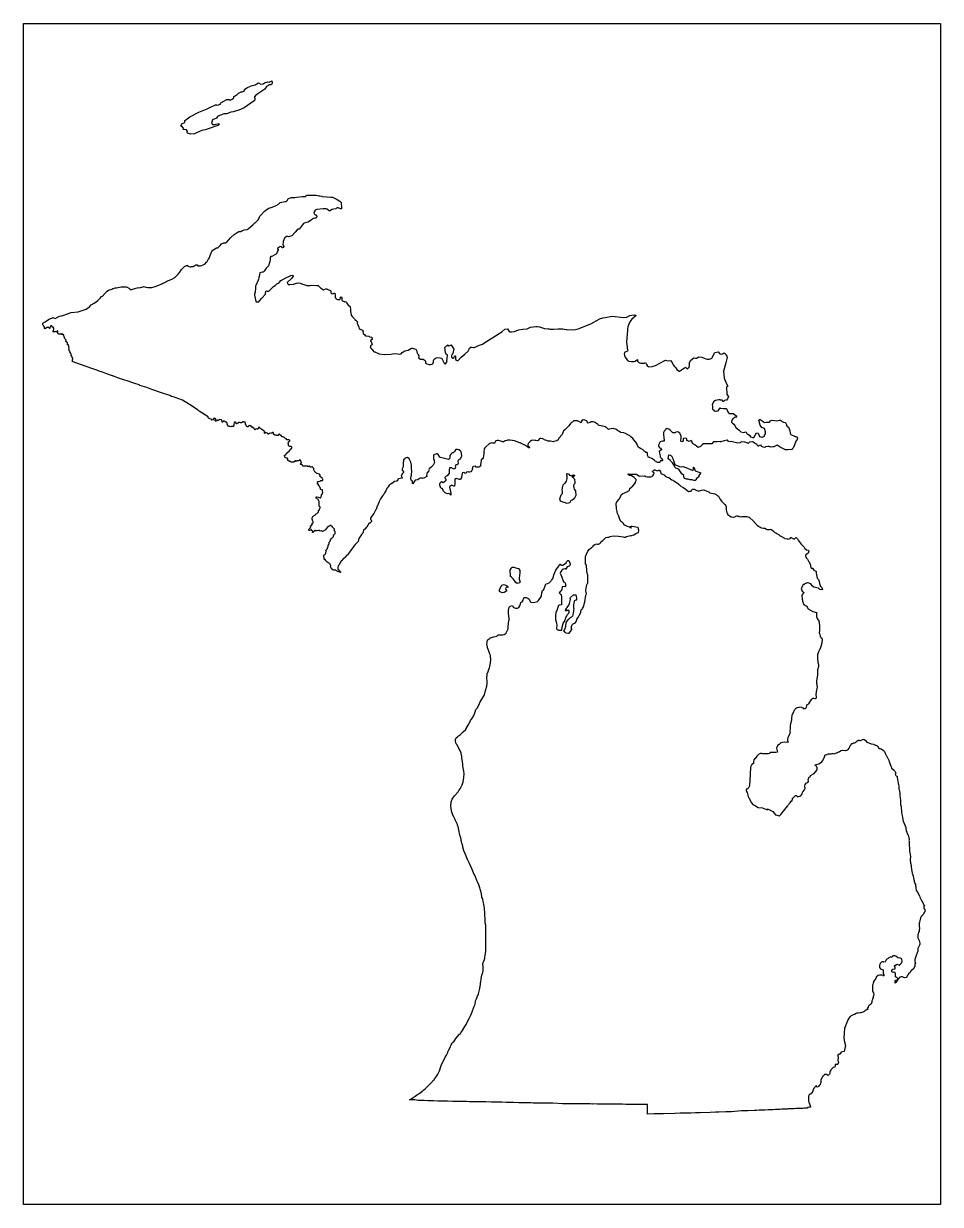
# Model space of a CAD drawing. Extents: x 0.1 to 8.4, y 0.1 to 10.8.
import ezdxf

# ---------------------------------------------------------------- set-up
doc = ezdxf.new("R2010")
doc.units = 0
doc.header["$MEASUREMENT"] = 0
doc.layers.add('STATE', color=7, linetype='CONTINUOUS')

# ---------------------------------------------------------------- blocks, each defined once
blk = doc.blocks.new('BLOCK_2')
at = {"layer": 'STATE'}
blk.add_lwpolyline([(0.093, 0.099), (0.093, 10.807), (8.405, 10.807), (8.405, 0.099), (0.093, 0.099)], dxfattribs=at)
at = {"layer": 'STATE', "color": 2}
for points in [[(1.96, 9.997), (1.933, 9.987), (1.913, 9.987), (1.87, 9.973), (1.85, 9.963), (1.843, 9.95), (1.806, 9.933), (1.8, 9.913), (1.796, 9.903), (1.806, 9.893), (1.823, 9.893), (1.863, 9.9), (1.866, 9.897), (1.853, 9.883), (1.766, 9.853), (1.743, 9.843), (1.723, 9.84), (1.71, 9.837), (1.66, 9.817), (1.643, 9.807), (1.61, 9.803), (1.58, 9.813), (1.576, 9.817), (1.58, 9.827), (1.57, 9.843), (1.54, 9.847), (1.536, 9.85), (1.54, 9.85), (1.546, 9.853), (1.53, 9.873), (1.523, 9.873), (1.52, 9.88), (1.53, 9.9), (1.55, 9.907), (1.556, 9.913), (1.556, 9.927), (1.563, 9.933), (1.6, 9.96), (1.683, 10.003), (1.756, 10.033), (1.783, 10.047), (1.833, 10.07), (1.843, 10.07), (1.846, 10.067), (1.86, 10.07), (1.88, 10.08), (1.876, 10.083), (1.88, 10.087), (1.936, 10.117), (1.956, 10.117), (1.963, 10.113), (1.966, 10.113), (1.983, 10.123), (2, 10.133), (2, 10.147), (2.01, 10.153), (2.03, 10.163), (2.043, 10.177), (2.066, 10.187), (2.076, 10.187), (2.086, 10.193), (2.096, 10.2), (2.096, 10.207), (2.096, 10.21), (2.116, 10.223), (2.156, 10.243), (2.193, 10.253), (2.223, 10.27), (2.243, 10.257), (2.266, 10.26), (2.276, 10.27), (2.286, 10.273), (2.306, 10.28), (2.32, 10.277), (2.343, 10.287), (2.346, 10.273), (2.343, 10.257), (2.336, 10.253), (2.316, 10.25), (2.306, 10.243), (2.296, 10.237), (2.28, 10.213), (2.253, 10.193), (2.2, 10.157), (2.186, 10.143), (2.186, 10.133), (2.19, 10.13), (2.19, 10.12), (2.19, 10.113), (2.183, 10.107), (2.093, 10.043), (2.046, 10.023), (1.993, 10.007), (1.973, 10.003), (1.96, 9.997)], [(0.267, 8.09), (0.29, 8.103), (0.32, 8.123), (0.337, 8.133), (0.34, 8.133), (0.36, 8.143), (0.363, 8.14), (0.38, 8.133), (0.42, 8.153), (0.433, 8.156), (0.437, 8.156), (0.45, 8.16), (0.523, 8.186), (0.587, 8.193), (0.643, 8.21), (0.66, 8.216), (0.693, 8.24), (0.703, 8.253), (0.703, 8.256), (0.717, 8.263), (0.72, 8.266), (0.733, 8.273), (0.753, 8.286), (0.767, 8.296), (0.773, 8.303), (0.78, 8.31), (0.787, 8.316), (0.79, 8.32), (0.8, 8.333), (0.807, 8.336), (0.833, 8.363), (0.847, 8.376), (0.85, 8.38), (0.863, 8.39), (0.893, 8.4), (0.903, 8.406), (0.907, 8.406), (0.923, 8.41), (0.936, 8.41), (0.976, 8.42), (0.986, 8.42), (1.023, 8.42), (1.033, 8.416), (1.053, 8.406), (1.056, 8.4), (1.06, 8.396), (1.073, 8.396), (1.093, 8.403), (1.103, 8.406), (1.123, 8.41), (1.126, 8.41), (1.15, 8.413), (1.156, 8.413), (1.166, 8.416), (1.176, 8.42), (1.18, 8.423), (1.193, 8.42), (1.2, 8.416), (1.22, 8.413), (1.223, 8.413), (1.25, 8.413), (1.253, 8.413), (1.256, 8.413), (1.276, 8.42), (1.32, 8.436), (1.346, 8.446), (1.356, 8.453), (1.366, 8.456), (1.373, 8.46), (1.383, 8.466), (1.4, 8.473), (1.403, 8.476), (1.406, 8.476), (1.416, 8.48), (1.443, 8.493), (1.463, 8.503), (1.463, 8.506), (1.466, 8.506), (1.493, 8.53), (1.496, 8.536), (1.51, 8.553), (1.526, 8.576), (1.553, 8.603), (1.57, 8.613), (1.573, 8.613), (1.58, 8.616), (1.58, 8.61), (1.583, 8.606), (1.59, 8.603), (1.603, 8.6), (1.61, 8.6), (1.616, 8.603), (1.63, 8.603), (1.633, 8.603), (1.633, 8.606), (1.636, 8.606), (1.646, 8.613), (1.656, 8.62), (1.666, 8.62), (1.673, 8.61), (1.696, 8.61), (1.706, 8.613), (1.72, 8.62), (1.736, 8.626), (1.75, 8.643), (1.753, 8.643), (1.763, 8.66), (1.77, 8.673), (1.773, 8.673), (1.783, 8.696), (1.786, 8.703), (1.79, 8.72), (1.796, 8.733), (1.8, 8.74), (1.81, 8.753), (1.826, 8.763), (1.843, 8.773), (1.853, 8.773), (1.876, 8.796), (1.886, 8.81), (1.91, 8.82), (1.923, 8.82), (1.933, 8.826), (1.936, 8.826), (1.95, 8.843), (1.973, 8.866), (2.003, 8.893), (2.03, 8.913), (2.046, 8.92), (2.056, 8.92), (2.063, 8.92), (2.066, 8.923), (2.07, 8.923), (2.073, 8.926), (2.076, 8.926), (2.08, 8.93), (2.093, 8.936), (2.116, 8.94), (2.12, 8.94), (2.13, 8.946), (2.15, 8.963), (2.176, 8.986), (2.19, 9), (2.193, 9), (2.203, 9.01), (2.22, 9.026), (2.226, 9.036), (2.233, 9.053), (2.236, 9.056), (2.236, 9.06), (2.243, 9.07), (2.246, 9.073), (2.273, 9.103), (2.29, 9.116), (2.31, 9.13), (2.316, 9.133), (2.326, 9.136), (2.33, 9.136), (2.346, 9.143), (2.383, 9.156), (2.403, 9.17), (2.406, 9.173), (2.42, 9.183), (2.433, 9.186), (2.466, 9.193), (2.47, 9.193), (2.48, 9.2), (2.486, 9.206), (2.49, 9.213), (2.49, 9.216), (2.496, 9.22), (2.523, 9.23), (2.526, 9.23), (2.54, 9.23), (2.553, 9.23), (2.566, 9.233), (2.62, 9.24), (2.623, 9.24), (2.626, 9.24), (2.65, 9.24), (2.653, 9.24), (2.653, 9.246), (2.663, 9.25), (2.666, 9.25), (2.673, 9.25), (2.703, 9.25), (2.72, 9.25), (2.723, 9.25), (2.743, 9.25), (2.746, 9.25), (2.769, 9.246), (2.779, 9.246), (2.796, 9.243), (2.799, 9.24), (2.879, 9.233), (2.893, 9.233), (2.936, 9.213), (2.959, 9.196), (2.973, 9.183), (2.976, 9.136), (2.976, 9.126), (2.966, 9.126), (2.946, 9.136), (2.936, 9.136), (2.929, 9.133), (2.923, 9.126), (2.889, 9.12), (2.873, 9.11), (2.863, 9.11), (2.856, 9.116), (2.843, 9.123), (2.836, 9.126), (2.809, 9.126), (2.753, 9.12), (2.736, 9.116), (2.729, 9.1), (2.726, 9.093), (2.729, 9.083), (2.736, 9.073), (2.743, 9.073), (2.753, 9.06), (2.753, 9.053), (2.746, 9.043), (2.743, 9.043), (2.733, 9.043), (2.723, 9.04), (2.703, 9.026), (2.673, 9.006), (2.636, 8.996), (2.63, 8.993), (2.62, 8.98), (2.593, 8.943), (2.583, 8.943), (2.573, 8.936), (2.556, 8.916), (2.526, 8.883), (2.496, 8.873), (2.486, 8.876), (2.476, 8.876), (2.463, 8.863), (2.46, 8.863), (2.46, 8.86), (2.453, 8.846), (2.446, 8.83), (2.446, 8.826), (2.446, 8.823), (2.443, 8.803), (2.446, 8.793), (2.45, 8.79), (2.453, 8.79), (2.453, 8.786), (2.446, 8.776), (2.44, 8.773), (2.436, 8.773), (2.436, 8.78), (2.43, 8.783), (2.423, 8.786), (2.416, 8.783), (2.406, 8.776), (2.396, 8.766), (2.396, 8.76), (2.4, 8.76), (2.4, 8.753), (2.396, 8.743), (2.386, 8.72), (2.343, 8.696), (2.336, 8.696), (2.333, 8.693), (2.33, 8.683), (2.33, 8.666), (2.326, 8.65), (2.323, 8.64), (2.313, 8.61), (2.306, 8.603), (2.306, 8.6), (2.303, 8.6), (2.293, 8.59), (2.273, 8.563), (2.266, 8.553), (2.26, 8.553), (2.246, 8.55), (2.236, 8.546), (2.23, 8.513), (2.226, 8.503), (2.226, 8.5), (2.223, 8.49), (2.22, 8.48), (2.2, 8.433), (2.196, 8.426), (2.196, 8.42), (2.196, 8.4), (2.193, 8.38), (2.193, 8.376), (2.193, 8.37), (2.186, 8.353), (2.186, 8.35), (2.186, 8.346), (2.186, 8.343), (2.193, 8.313), (2.196, 8.303), (2.203, 8.283), (2.22, 8.283), (2.226, 8.283), (2.233, 8.293), (2.253, 8.316), (2.286, 8.353), (2.286, 8.363), (2.286, 8.366), (2.29, 8.37), (2.29, 8.373), (2.29, 8.376), (2.293, 8.38), (2.296, 8.383), (2.3, 8.38), (2.31, 8.38), (2.316, 8.38), (2.32, 8.383), (2.336, 8.4), (2.36, 8.423), (2.373, 8.433), (2.39, 8.446), (2.4, 8.453), (2.41, 8.46), (2.413, 8.463), (2.426, 8.476), (2.436, 8.483), (2.476, 8.503), (2.493, 8.51), (2.503, 8.516), (2.516, 8.523), (2.53, 8.526), (2.53, 8.523), (2.54, 8.52), (2.536, 8.516), (2.523, 8.496), (2.52, 8.493), (2.483, 8.46), (2.486, 8.453), (2.493, 8.44), (2.506, 8.44), (2.54, 8.443), (2.566, 8.453), (2.586, 8.456), (2.603, 8.453), (2.623, 8.443), (2.633, 8.44), (2.66, 8.433), (2.68, 8.433), (2.683, 8.433), (2.69, 8.433), (2.706, 8.436), (2.749, 8.433), (2.763, 8.433), (2.776, 8.42), (2.786, 8.41), (2.813, 8.393), (2.819, 8.396), (2.833, 8.403), (2.843, 8.403), (2.846, 8.4), (2.866, 8.39), (2.876, 8.386), (2.879, 8.383), (2.883, 8.376), (2.879, 8.373), (2.879, 8.37), (2.879, 8.366), (2.889, 8.36), (2.899, 8.356), (2.903, 8.36), (2.909, 8.363), (2.916, 8.363), (2.919, 8.343), (2.919, 8.34), (2.919, 8.336), (2.919, 8.323), (2.923, 8.316), (2.923, 8.313), (2.926, 8.31), (2.939, 8.306), (2.959, 8.306), (2.966, 8.316), (2.966, 8.323), (2.966, 8.326), (2.973, 8.33), (2.979, 8.32), (2.979, 8.306), (2.979, 8.303), (2.979, 8.296), (2.989, 8.29), (2.999, 8.286), (2.999, 8.283), (3.009, 8.286), (3.016, 8.283), (3.023, 8.273), (3.036, 8.253), (3.043, 8.25), (3.053, 8.24), (3.053, 8.233), (3.056, 8.22), (3.056, 8.196), (3.063, 8.166), (3.063, 8.163), (3.073, 8.15), (3.086, 8.136), (3.093, 8.13), (3.096, 8.123), (3.109, 8.113), (3.116, 8.106), (3.119, 8.103), (3.119, 8.1), (3.116, 8.09), (3.116, 8.086), (3.123, 8.076), (3.133, 8.053), (3.136, 8.043), (3.146, 8.036), (3.166, 8.026), (3.169, 8.026), (3.173, 8.02), (3.169, 8.013), (3.173, 7.996), (3.186, 7.983), (3.193, 7.976), (3.223, 7.973), (3.229, 7.966), (3.233, 7.966), (3.249, 7.963), (3.253, 7.943), (3.239, 7.933), (3.239, 7.93), (3.249, 7.91), (3.249, 7.906), (3.253, 7.9), (3.256, 7.896), (3.253, 7.893), (3.243, 7.89), (3.239, 7.886), (3.239, 7.88), (3.239, 7.876), (3.236, 7.876), (3.239, 7.866), (3.243, 7.863), (3.246, 7.856), (3.249, 7.853), (3.263, 7.84), (3.263, 7.836), (3.266, 7.836), (3.276, 7.83), (3.279, 7.83), (3.316, 7.813), (3.369, 7.806), (3.423, 7.81), (3.453, 7.816), (3.483, 7.813), (3.499, 7.81), (3.509, 7.813), (3.516, 7.813), (3.526, 7.823), (3.549, 7.84), (3.579, 7.846), (3.596, 7.853), (3.609, 7.863), (3.616, 7.863), (3.649, 7.853), (3.659, 7.836), (3.659, 7.826), (3.669, 7.803), (3.676, 7.793), (3.676, 7.783), (3.673, 7.78), (3.676, 7.773), (3.693, 7.763), (3.706, 7.763), (3.716, 7.763), (3.733, 7.753), (3.736, 7.743), (3.736, 7.74), (3.736, 7.736), (3.736, 7.73), (3.736, 7.726), (3.743, 7.723), (3.749, 7.72), (3.769, 7.716), (3.783, 7.716), (3.803, 7.72), (3.809, 7.736), (3.809, 7.753), (3.816, 7.763), (3.833, 7.776), (3.853, 7.78), (3.869, 7.776), (3.883, 7.773), (3.889, 7.766), (3.889, 7.763), (3.906, 7.726), (3.913, 7.72), (3.919, 7.72), (3.933, 7.743), (3.929, 7.753), (3.933, 7.766), (3.936, 7.803), (3.923, 7.81), (3.919, 7.823), (3.913, 7.87), (3.926, 7.886), (3.943, 7.893), (3.946, 7.886), (3.949, 7.886), (3.966, 7.89), (3.969, 7.893), (3.993, 7.853), (3.989, 7.83), (3.986, 7.816), (3.983, 7.81), (3.976, 7.806), (3.973, 7.793), (3.973, 7.783), (3.983, 7.773), (3.989, 7.773), (3.996, 7.78), (3.999, 7.79), (4.006, 7.793), (4.009, 7.793), (4.009, 7.773), (4.009, 7.76), (4.019, 7.756), (4.029, 7.75), (4.059, 7.783), (4.093, 7.81), (4.123, 7.836), (4.133, 7.853), (4.136, 7.863), (4.149, 7.873), (4.159, 7.873), (4.173, 7.87), (4.179, 7.87), (4.226, 7.89), (4.253, 7.9), (4.266, 7.91), (4.429, 8.013), (4.456, 8.036), (4.479, 8.04), (4.496, 8.016), (4.503, 8.013), (4.516, 8.013), (4.543, 8.016), (4.579, 8.03), (4.619, 8.036), (4.659, 8.04), (4.689, 8.053), (4.736, 8.06), (4.749, 8.06), (4.772, 8.056), (4.816, 8.043), (4.849, 8.04), (4.859, 8.04), (4.866, 8.036), (4.896, 8.036), (4.939, 8.04), (4.962, 8.04), (4.982, 8.04), (5.012, 8.033), (5.019, 8.033), (5.066, 8.03), (5.096, 8.033), (5.122, 8.04), (5.236, 8.083), (5.312, 8.126), (5.316, 8.13), (5.346, 8.14), (5.366, 8.143), (5.429, 8.153), (5.536, 8.143), (5.562, 8.146), (5.589, 8.16), (5.609, 8.163), (5.632, 8.166), (5.642, 8.163), (5.646, 8.16), (5.609, 8.126), (5.589, 8.103), (5.579, 8.08), (5.572, 8.056), (5.569, 8.04), (5.569, 8.026), (5.562, 7.953), (5.559, 7.92), (5.562, 7.893), (5.566, 7.873), (5.566, 7.853), (5.569, 7.853), (5.572, 7.843), (5.569, 7.836), (5.552, 7.83), (5.542, 7.823), (5.539, 7.813), (5.542, 7.796), (5.546, 7.783), (5.562, 7.76), (5.569, 7.753), (5.579, 7.746), (5.606, 7.743), (5.626, 7.743), (5.639, 7.746), (5.649, 7.756), (5.659, 7.76), (5.659, 7.746), (5.672, 7.733), (5.676, 7.73), (5.679, 7.73), (5.689, 7.726), (5.699, 7.726), (5.719, 7.726), (5.732, 7.733), (5.742, 7.716), (5.749, 7.7), (5.762, 7.693), (5.792, 7.696), (5.822, 7.706), (5.869, 7.73), (5.902, 7.75), (5.912, 7.756), (5.936, 7.75), (5.959, 7.753), (5.972, 7.733), (5.976, 7.723), (5.982, 7.713), (5.996, 7.696), (6.006, 7.686), (6.016, 7.67), (6.036, 7.656), (6.039, 7.656), (6.086, 7.686), (6.096, 7.69), (6.099, 7.686), (6.109, 7.676), (6.116, 7.68), (6.126, 7.69), (6.132, 7.706), (6.132, 7.72), (6.126, 7.726), (6.142, 7.756), (6.169, 7.776), (6.186, 7.773), (6.192, 7.773), (6.196, 7.773), (6.199, 7.776), (6.212, 7.786), (6.242, 7.783), (6.249, 7.78), (6.256, 7.776), (6.262, 7.773), (6.279, 7.766), (6.292, 7.763), (6.309, 7.763), (6.319, 7.766), (6.322, 7.766), (6.332, 7.773), (6.359, 7.823), (6.389, 7.83), (6.405, 7.813), (6.419, 7.81), (6.432, 7.813), (6.435, 7.816), (6.445, 7.82), (6.455, 7.816), (6.459, 7.803), (6.465, 7.8), (6.472, 7.78), (6.459, 7.73), (6.439, 7.656), (6.445, 7.59), (6.465, 7.54), (6.479, 7.52), (6.465, 7.51), (6.469, 7.443), (6.485, 7.426), (6.475, 7.403), (6.465, 7.393), (6.459, 7.393), (6.449, 7.39), (6.439, 7.38), (6.435, 7.38), (6.432, 7.38), (6.432, 7.383), (6.432, 7.386), (6.425, 7.393), (6.409, 7.393), (6.409, 7.396), (6.402, 7.396), (6.395, 7.396), (6.365, 7.39), (6.352, 7.38), (6.336, 7.353), (6.339, 7.333), (6.339, 7.316), (6.336, 7.31), (6.349, 7.303), (6.355, 7.296), (6.365, 7.293), (6.369, 7.293), (6.389, 7.296), (6.395, 7.303), (6.409, 7.323), (6.412, 7.32), (6.415, 7.32), (6.435, 7.316), (6.459, 7.316), (6.462, 7.316), (6.469, 7.31), (6.472, 7.3), (6.479, 7.286), (6.485, 7.276), (6.489, 7.27), (6.495, 7.27), (6.525, 7.27), (6.559, 7.246), (6.552, 7.236), (6.545, 7.24), (6.532, 7.23), (6.522, 7.223), (6.515, 7.21), (6.512, 7.196), (6.512, 7.193), (6.519, 7.183), (6.532, 7.173), (6.542, 7.163), (6.555, 7.14), (6.579, 7.123), (6.595, 7.106), (6.622, 7.1), (6.632, 7.103), (6.639, 7.106), (6.645, 7.103), (6.649, 7.09), (6.652, 7.086), (6.659, 7.083), (6.675, 7.076), (6.685, 7.06), (6.705, 7.053), (6.712, 7.05), (6.715, 7.053), (6.739, 7.096), (6.752, 7.093), (6.765, 7.063), (6.769, 7.063), (6.785, 7.056), (6.789, 7.056), (6.809, 7.066), (6.812, 7.076), (6.819, 7.086), (6.819, 7.106), (6.809, 7.136), (6.785, 7.143), (6.772, 7.166), (6.759, 7.21), (6.765, 7.216), (6.772, 7.216), (6.789, 7.206), (6.802, 7.196), (6.812, 7.19), (6.825, 7.193), (6.855, 7.193), (6.859, 7.196), (6.862, 7.206), (6.879, 7.21), (6.922, 7.206), (6.945, 7.21), (6.955, 7.21), (6.965, 7.2), (6.982, 7.193), (6.999, 7.19), (7.005, 7.183), (7.009, 7.17), (7.009, 7.163), (7.015, 7.153), (7.029, 7.146), (7.035, 7.133), (7.039, 7.116), (7.042, 7.093), (7.049, 7.08), (7.089, 7.063), (7.095, 7.063), (7.102, 7.06), (7.109, 7.046), (7.109, 7.043), (7.102, 7.023), (7.095, 7.02), (7.072, 6.963), (7.065, 6.953), (7.059, 6.946), (7.022, 6.94), (7.002, 6.943), (6.952, 6.966), (6.925, 6.983), (6.895, 6.97), (6.885, 6.97), (6.865, 6.966), (6.852, 6.973), (6.842, 6.973), (6.819, 6.97), (6.815, 6.963), (6.799, 6.966), (6.782, 6.973), (6.782, 6.98), (6.775, 6.983), (6.762, 6.98), (6.755, 6.976), (6.749, 6.976), (6.742, 6.993), (6.739, 6.993), (6.719, 7.003), (6.705, 7.013), (6.702, 7.016), (6.699, 7.013), (6.675, 7.01), (6.662, 7), (6.659, 7.003), (6.632, 7.01), (6.599, 7.013), (6.589, 7.006), (6.569, 7.003), (6.509, 7.016), (6.505, 7.016), (6.495, 7.013), (6.479, 7.02), (6.479, 7.026), (6.475, 7.03), (6.472, 7.03), (6.445, 7.023), (6.415, 7.013), (6.412, 7.01), (6.409, 7.016), (6.382, 7.013), (6.349, 7.013), (6.332, 6.996), (6.326, 6.996), (6.319, 6.996), (6.306, 6.996), (6.269, 6.996), (6.256, 6.996), (6.246, 6.986), (6.242, 6.983), (6.232, 6.976), (6.229, 6.973), (6.209, 6.963), (6.179, 6.986), (6.159, 7), (6.152, 7.02), (6.149, 7.02), (6.149, 7.023), (6.146, 7.026), (6.126, 7.016), (6.116, 7.023), (6.106, 7.026), (6.106, 7.033), (6.106, 7.04), (6.102, 7.043), (6.099, 7.043), (6.079, 7.046), (6.072, 7.04), (6.072, 7.02), (6.062, 7.013), (6.056, 7.016), (6.052, 7.02), (6.052, 7.03), (6.056, 7.046), (6.056, 7.066), (6.046, 7.086), (6.042, 7.093), (6.026, 7.106), (6.006, 7.103), (6.002, 7.096), (5.979, 7.096), (5.976, 7.1), (5.959, 7.116), (5.942, 7.13), (5.932, 7.133), (5.932, 7.136), (5.922, 7.133), (5.912, 7.126), (5.912, 7.123), (5.902, 7.11), (5.896, 7.1), (5.896, 7.083), (5.896, 7.08), (5.899, 7.05), (5.902, 7.03), (5.902, 7.026), (5.902, 7.023), (5.902, 7.02), (5.899, 7.02), (5.892, 7.02), (5.886, 7.02), (5.866, 7.013), (5.859, 7.003), (5.849, 6.983), (5.849, 6.976), (5.856, 6.966), (5.856, 6.963), (5.869, 6.956), (5.876, 6.946), (5.876, 6.94), (5.862, 6.933), (5.856, 6.926), (5.859, 6.913), (5.859, 6.91), (5.866, 6.886), (5.866, 6.88), (5.872, 6.87), (5.879, 6.86), (5.886, 6.85), (5.886, 6.846), (5.882, 6.843), (5.879, 6.843), (5.876, 6.843), (5.869, 6.843), (5.866, 6.843), (5.866, 6.84), (5.862, 6.833), (5.862, 6.826), (5.842, 6.826), (5.836, 6.83), (5.832, 6.83), (5.829, 6.836), (5.819, 6.84), (5.812, 6.846), (5.796, 6.86), (5.769, 6.873), (5.756, 6.876), (5.756, 6.88), (5.749, 6.893), (5.749, 6.9), (5.749, 6.903), (5.749, 6.906), (5.749, 6.91), (5.746, 6.916), (5.736, 6.916), (5.729, 6.923), (5.719, 6.93), (5.716, 6.933), (5.712, 6.936), (5.709, 6.94), (5.686, 6.953), (5.672, 6.963), (5.669, 6.963), (5.652, 6.996), (5.652, 7), (5.616, 7.043), (5.599, 7.06), (5.586, 7.07), (5.576, 7.076), (5.549, 7.09), (5.536, 7.096), (5.509, 7.1), (5.502, 7.103), (5.489, 7.11), (5.479, 7.116), (5.476, 7.12), (5.462, 7.13), (5.449, 7.133), (5.439, 7.136), (5.402, 7.13), (5.396, 7.126), (5.382, 7.14), (5.376, 7.143), (5.376, 7.146), (5.369, 7.15), (5.356, 7.153), (5.342, 7.156), (5.339, 7.156), (5.326, 7.16), (5.312, 7.163), (5.306, 7.166), (5.302, 7.17), (5.296, 7.173), (5.276, 7.19), (5.259, 7.196), (5.256, 7.196), (5.249, 7.196), (5.236, 7.196), (5.232, 7.193), (5.226, 7.19), (5.212, 7.183), (5.202, 7.196), (5.199, 7.203), (5.182, 7.21), (5.166, 7.213), (5.152, 7.203), (5.152, 7.2), (5.152, 7.196), (5.146, 7.19), (5.146, 7.186), (5.139, 7.193), (5.116, 7.203), (5.112, 7.203), (5.096, 7.206), (5.092, 7.206), (5.082, 7.203), (5.076, 7.2), (5.072, 7.196), (5.066, 7.193), (5.062, 7.19), (5.059, 7.186), (5.052, 7.18), (5.036, 7.16), (5.029, 7.153), (4.999, 7.123), (4.989, 7.113), (4.986, 7.106), (4.979, 7.09), (4.976, 7.08), (4.946, 7.046), (4.939, 7.033), (4.929, 7.023), (4.902, 7.016), (4.896, 7.013), (4.869, 7.02), (4.862, 7.02), (4.849, 7.02), (4.836, 7.026), (4.822, 7.03), (4.802, 7.04)], [(0.407, 7.996), (0.403, 7.996), (0.403, 8), (0.403, 8.003), (0.4, 8.006), (0.403, 8.013), (0.403, 8.016), (0.4, 8.02), (0.397, 8.02), (0.397, 8.016), (0.393, 8.013), (0.39, 8.013), (0.383, 8.016), (0.383, 8.013), (0.377, 8.013), (0.373, 8.013), (0.37, 8.013), (0.363, 8.013), (0.363, 8.01), (0.36, 8.013), (0.36, 8.02), (0.363, 8.023), (0.363, 8.026), (0.367, 8.03), (0.367, 8.033), (0.367, 8.036), (0.367, 8.04), (0.367, 8.043), (0.367, 8.046), (0.36, 8.053), (0.357, 8.053), (0.353, 8.053), (0.353, 8.056), (0.353, 8.06), (0.35, 8.066), (0.343, 8.066), (0.34, 8.066), (0.337, 8.063), (0.333, 8.056), (0.33, 8.046), (0.33, 8.043), (0.327, 8.043), (0.327, 8.046), (0.323, 8.05), (0.317, 8.05), (0.31, 8.05), (0.307, 8.05), (0.293, 8.043), (0.287, 8.04), (0.283, 8.043), (0.283, 8.046), (0.283, 8.056), (0.28, 8.056), (0.277, 8.063), (0.273, 8.07), (0.267, 8.076), (0.267, 8.086), (0.267, 8.09)], [(5.996, 6.8), (5.992, 6.8), (5.989, 6.806), (5.976, 6.823), (5.962, 6.84), (5.959, 6.846), (5.949, 6.85), (5.936, 6.86), (5.936, 6.863), (5.942, 6.896), (5.946, 6.896), (5.959, 6.893), (5.966, 6.886), (5.979, 6.863), (5.986, 6.846), (5.999, 6.81), (6.002, 6.806), (6.009, 6.803), (6.049, 6.786), (6.072, 6.79), (6.096, 6.78), (6.156, 6.756), (6.159, 6.756), (6.166, 6.763), (6.166, 6.773), (6.166, 6.783), (6.169, 6.783), (6.176, 6.77), (6.182, 6.75), (6.232, 6.733), (6.229, 6.73), (6.216, 6.71), (6.216, 6.696), (6.192, 6.68), (6.192, 6.676), (6.192, 6.67), (6.182, 6.663), (6.169, 6.663), (6.156, 6.67), (6.136, 6.67), (6.119, 6.676), (6.102, 6.676), (6.086, 6.683), (6.079, 6.696), (6.079, 6.71), (6.062, 6.723), (6.036, 6.76), (6.026, 6.77), (6.006, 6.776), (5.999, 6.783), (5.996, 6.793), (5.996, 6.8)], [(4.043, 3.479), (4.039, 3.496), (4.036, 3.506), (4.036, 3.513), (4.026, 3.539), (4.026, 3.543), (4.006, 3.586), (4.003, 3.596), (3.996, 3.606), (3.986, 3.629), (3.979, 3.649), (3.976, 3.653), (3.976, 3.656), (3.969, 3.689), (3.966, 3.709), (3.966, 3.713), (3.966, 3.723), (3.966, 3.726), (3.966, 3.729), (3.969, 3.729), (3.969, 3.743), (3.969, 3.746), (3.969, 3.749), (3.979, 3.773), (3.999, 3.803), (4.033, 3.839), (4.039, 3.853), (4.053, 3.869), (4.053, 3.873), (4.069, 3.903), (4.069, 3.906), (4.073, 3.906), (4.073, 3.909), (4.073, 3.913), (4.079, 3.929), (4.079, 3.933), (4.086, 3.966), (4.086, 3.969), (4.086, 3.973), (4.089, 4.003), (4.086, 4.026), (4.076, 4.073), (4.076, 4.076), (4.076, 4.089), (4.073, 4.116), (4.066, 4.146), (4.066, 4.156), (4.066, 4.163), (4.063, 4.173), (4.059, 4.189), (4.059, 4.193), (4.053, 4.209), (4.039, 4.233), (4.026, 4.259), (4.023, 4.263), (4.023, 4.266), (4.016, 4.276), (4.016, 4.279), (4.013, 4.283), (4.009, 4.303), (4.009, 4.316), (4.016, 4.329), (4.026, 4.339), (4.036, 4.349), (4.053, 4.359), (4.079, 4.383), (4.083, 4.383), (4.083, 4.386), (4.099, 4.403), (4.109, 4.416), (4.109, 4.419), (4.129, 4.453), (4.146, 4.486), (4.153, 4.499), (4.156, 4.503), (4.173, 4.526), (4.183, 4.556), (4.186, 4.566), (4.193, 4.586), (4.209, 4.603), (4.209, 4.606), (4.223, 4.633), (4.229, 4.649), (4.239, 4.666), (4.273, 4.719), (4.276, 4.736), (4.276, 4.739), (4.293, 4.799), (4.296, 4.826), (4.296, 4.836), (4.296, 4.843), (4.296, 4.846), (4.296, 4.849), (4.293, 4.869), (4.293, 4.876), (4.293, 4.886), (4.293, 4.889), (4.296, 4.893), (4.296, 4.896), (4.296, 4.916), (4.303, 4.923), (4.309, 4.939), (4.309, 4.943), (4.316, 4.966), (4.326, 5.009), (4.329, 5.036), (4.326, 5.069), (4.326, 5.073), (4.326, 5.076), (4.323, 5.083), (4.319, 5.089), (4.319, 5.096), (4.316, 5.099), (4.309, 5.126), (4.303, 5.139), (4.299, 5.146), (4.299, 5.153), (4.296, 5.166), (4.293, 5.173), (4.293, 5.176), (4.296, 5.193), (4.296, 5.206), (4.299, 5.213), (4.299, 5.216), (4.306, 5.223), (4.323, 5.233), (4.323, 5.236), (4.356, 5.246), (4.383, 5.253), (4.396, 5.263), (4.399, 5.263), (4.436, 5.263), (4.449, 5.266), (4.469, 5.279), (4.469, 5.283), (4.473, 5.293), (4.479, 5.306), (4.486, 5.319), (4.486, 5.333), (4.489, 5.369), (4.493, 5.393), (4.496, 5.396), (4.496, 5.399), (4.496, 5.413), (4.489, 5.456), (4.489, 5.486), (4.493, 5.499), (4.496, 5.516), (4.506, 5.523), (4.526, 5.529), (4.532, 5.516), (4.543, 5.509), (4.552, 5.506), (4.572, 5.506), (4.582, 5.513), (4.593, 5.526), (4.599, 5.546), (4.602, 5.556), (4.612, 5.563), (4.622, 5.579), (4.622, 5.583), (4.629, 5.596), (4.629, 5.599), (4.636, 5.603), (4.649, 5.603), (4.669, 5.593), (4.676, 5.586), (4.686, 5.566), (4.692, 5.559), (4.696, 5.559), (4.712, 5.556), (4.729, 5.559), (4.752, 5.566), (4.756, 5.569), (4.759, 5.573), (4.762, 5.576), (4.789, 5.613), (4.789, 5.619), (4.792, 5.646), (4.799, 5.666), (4.809, 5.676), (4.826, 5.716), (4.829, 5.723), (4.859, 5.736), (4.876, 5.753), (4.879, 5.759), (4.882, 5.763), (4.892, 5.776), (4.896, 5.793), (4.899, 5.809), (4.919, 5.849), (4.942, 5.883), (4.956, 5.906), (4.962, 5.906), (4.962, 5.899), (4.969, 5.896), (4.982, 5.896), (4.989, 5.899), (5.012, 5.916), (5.016, 5.926), (5.026, 5.939), (5.036, 5.939), (5.049, 5.909), (5.046, 5.893), (5.039, 5.886), (5.022, 5.879), (5.012, 5.866), (5.012, 5.863), (5.012, 5.859), (5.009, 5.859), (5.006, 5.859), (5.006, 5.863), (5.002, 5.863), (4.986, 5.859), (4.976, 5.853), (4.972, 5.846), (4.962, 5.833), (4.959, 5.823), (4.966, 5.803), (4.972, 5.786), (4.989, 5.743), (4.999, 5.739), (5.006, 5.726), (5.006, 5.703), (5.002, 5.699), (4.999, 5.703), (4.976, 5.699), (4.972, 5.676), (4.972, 5.673), (4.969, 5.669), (4.969, 5.666), (4.966, 5.663), (4.962, 5.659), (4.949, 5.646), (4.959, 5.636), (4.966, 5.626), (4.966, 5.629), (4.969, 5.603), (4.969, 5.573), (4.969, 5.536), (4.966, 5.536), (4.949, 5.533), (4.942, 5.529), (4.929, 5.486), (4.922, 5.476), (4.922, 5.473), (4.919, 5.463), (4.916, 5.446), (4.916, 5.429), (4.916, 5.426), (4.916, 5.403), (4.922, 5.383), (4.922, 5.379), (4.926, 5.373), (4.929, 5.349), (4.929, 5.343), (4.926, 5.329), (4.926, 5.326), (4.926, 5.323), (4.926, 5.319), (4.929, 5.316), (4.932, 5.313), (4.936, 5.309), (4.939, 5.309), (4.946, 5.306), (4.952, 5.306), (4.956, 5.306), (4.959, 5.306), (4.962, 5.306), (4.966, 5.306), (4.969, 5.306), (4.972, 5.309), (4.972, 5.313), (4.972, 5.319), (4.976, 5.326), (4.976, 5.333), (4.986, 5.366), (4.986, 5.369), (4.996, 5.386), (5.009, 5.419), (5.022, 5.446), (5.029, 5.453), (5.036, 5.459), (5.039, 5.469), (5.039, 5.479), (5.039, 5.483), (5.016, 5.486), (5.009, 5.479), (5.006, 5.489), (5.016, 5.503), (5.019, 5.509), (5.029, 5.523), (5.036, 5.533), (5.042, 5.549), (5.052, 5.583), (5.052, 5.586), (5.049, 5.593), (5.052, 5.603), (5.079, 5.626), (5.099, 5.626), (5.102, 5.613), (5.106, 5.589), (5.106, 5.583), (5.106, 5.579), (5.099, 5.579), (5.086, 5.573), (5.082, 5.549), (5.079, 5.536), (5.079, 5.509), (5.082, 5.499), (5.072, 5.446), (5.069, 5.433), (5.062, 5.423), (5.049, 5.419), (5.042, 5.413), (5.036, 5.409), (5.036, 5.406), (5.029, 5.403), (5.012, 5.383), (5.012, 5.379), (5.009, 5.369), (5.006, 5.349), (5.006, 5.339), (4.999, 5.319), (4.996, 5.313), (4.992, 5.303), (4.989, 5.299), (4.992, 5.296), (4.996, 5.293), (4.996, 5.289), (5.009, 5.283), (5.012, 5.283), (5.029, 5.279), (5.032, 5.279), (5.036, 5.279), (5.039, 5.279), (5.039, 5.283), (5.042, 5.283), (5.059, 5.303), (5.059, 5.306), (5.062, 5.309), (5.062, 5.313), (5.066, 5.316), (5.062, 5.316), (5.062, 5.326), (5.062, 5.333), (5.059, 5.336), (5.069, 5.359), (5.076, 5.363), (5.089, 5.369), (5.096, 5.376), (5.106, 5.389), (5.109, 5.403), (5.119, 5.419), (5.129, 5.439), (5.132, 5.443), (5.146, 5.469), (5.146, 5.476), (5.146, 5.479), (5.149, 5.489), (5.152, 5.493), (5.156, 5.496), (5.159, 5.503), (5.166, 5.513), (5.176, 5.539), (5.179, 5.553), (5.182, 5.563), (5.192, 5.623), (5.196, 5.636), (5.192, 5.663), (5.192, 5.666), (5.196, 5.703), (5.196, 5.706), (5.199, 5.716), (5.209, 5.736), (5.209, 5.759), (5.209, 5.806), (5.206, 5.813), (5.202, 5.819), (5.202, 5.823), (5.199, 5.843), (5.196, 5.896), (5.189, 5.909), (5.189, 5.933), (5.189, 5.973), (5.209, 6.023), (5.222, 6.039), (5.242, 6.056), (5.246, 6.056), (5.256, 6.069), (5.262, 6.076), (5.272, 6.083), (5.286, 6.089), (5.292, 6.086), (5.306, 6.086), (5.309, 6.089), (5.312, 6.089), (5.319, 6.093), (5.326, 6.1), (5.326, 6.103), (5.329, 6.11), (5.346, 6.12), (5.362, 6.136), (5.372, 6.146), (5.386, 6.15), (5.399, 6.15), (5.412, 6.156), (5.439, 6.163), (5.486, 6.16), (5.529, 6.153), (5.539, 6.15), (5.549, 6.15), (5.559, 6.156), (5.582, 6.163), (5.586, 6.163), (5.599, 6.166), (5.609, 6.166), (5.622, 6.17), (5.626, 6.17), (5.642, 6.18), (5.666, 6.193), (5.669, 6.193), (5.669, 6.196), (5.672, 6.206), (5.672, 6.21), (5.672, 6.213), (5.672, 6.22), (5.669, 6.22), (5.669, 6.223), (5.669, 6.23), (5.662, 6.236), (5.612, 6.246), (5.602, 6.246), (5.592, 6.243), (5.592, 6.24), (5.599, 6.233), (5.606, 6.233), (5.589, 6.236), (5.589, 6.24), (5.569, 6.246), (5.549, 6.256), (5.542, 6.256), (5.539, 6.263), (5.529, 6.276), (5.516, 6.29), (5.512, 6.29), (5.496, 6.316), (5.496, 6.32), (5.489, 6.34), (5.479, 6.363), (5.476, 6.38), (5.476, 6.383), (5.469, 6.406), (5.469, 6.42), (5.466, 6.446), (5.466, 6.456), (5.472, 6.47), (5.492, 6.493), (5.506, 6.516), (5.509, 6.523), (5.509, 6.526), (5.512, 6.533), (5.526, 6.546), (5.542, 6.553), (5.569, 6.563), (5.572, 6.563), (5.572, 6.566), (5.579, 6.57), (5.586, 6.576), (5.589, 6.59), (5.609, 6.606), (5.612, 6.61), (5.616, 6.613), (5.642, 6.646), (5.642, 6.65), (5.646, 6.663), (5.646, 6.673), (5.636, 6.686), (5.629, 6.69), (5.619, 6.696), (5.606, 6.706), (5.599, 6.71), (5.592, 6.71), (5.586, 6.71), (5.576, 6.716), (5.572, 6.72), (5.579, 6.723), (5.592, 6.72), (5.649, 6.72), (5.662, 6.713), (5.676, 6.703), (5.719, 6.706), (5.726, 6.706), (5.729, 6.703), (5.732, 6.7), (5.746, 6.696), (5.779, 6.696), (5.789, 6.7), (5.796, 6.706), (5.799, 6.706), (5.806, 6.72), (5.809, 6.73), (5.806, 6.733), (5.799, 6.74), (5.796, 6.743), (5.796, 6.746), (5.806, 6.756), (5.809, 6.756), (5.812, 6.76), (5.816, 6.76), (5.836, 6.75), (5.846, 6.753), (5.852, 6.756), (5.856, 6.756), (5.862, 6.756), (5.862, 6.75), (5.869, 6.743), (5.872, 6.726), (5.906, 6.713), (5.906, 6.706), (5.909, 6.703), (5.929, 6.693), (5.942, 6.69), (5.969, 6.67), (5.979, 6.666), (5.982, 6.663), (5.986, 6.66), (5.989, 6.66), (6.012, 6.646), (6.032, 6.633), (6.032, 6.63), (6.039, 6.623), (6.049, 6.616), (6.056, 6.61), (6.069, 6.603), (6.082, 6.593), (6.089, 6.59), (6.102, 6.58), (6.106, 6.576), (6.119, 6.566), (6.122, 6.566), (6.122, 6.563), (6.126, 6.563), (6.136, 6.566), (6.146, 6.566), (6.152, 6.58), (6.159, 6.586), (6.172, 6.586), (6.186, 6.58), (6.189, 6.576), (6.192, 6.576), (6.196, 6.573), (6.206, 6.57), (6.209, 6.566), (6.239, 6.576), (6.259, 6.58), (6.282, 6.57), (6.296, 6.563), (6.299, 6.563), (6.306, 6.56), (6.316, 6.553), (6.359, 6.543), (6.372, 6.536), (6.382, 6.526), (6.392, 6.52), (6.405, 6.496), (6.409, 6.493), (6.422, 6.476), (6.429, 6.466), (6.449, 6.45), (6.452, 6.446), (6.459, 6.433), (6.462, 6.426), (6.462, 6.41), (6.459, 6.406), (6.462, 6.403), (6.465, 6.38), (6.472, 6.366), (6.472, 6.363), (6.479, 6.356), (6.479, 6.353), (6.482, 6.35), (6.492, 6.343), (6.509, 6.333), (6.512, 6.333), (6.515, 6.333), (6.529, 6.33), (6.532, 6.33), (6.549, 6.336), (6.552, 6.34), (6.559, 6.343), (6.562, 6.343), (6.569, 6.34), (6.579, 6.34), (6.589, 6.333), (6.605, 6.336), (6.609, 6.336), (6.622, 6.336), (6.629, 6.336), (6.649, 6.336), (6.659, 6.333), (6.672, 6.33), (6.679, 6.326), (6.705, 6.3), (6.732, 6.27), (6.739, 6.263), (6.742, 6.26), (6.745, 6.256), (6.749, 6.256), (6.749, 6.253), (6.755, 6.25), (6.765, 6.243), (6.769, 6.243), (6.775, 6.236), (6.782, 6.233), (6.802, 6.23), (6.815, 6.23), (6.829, 6.223), (6.835, 6.22), (6.845, 6.22), (6.852, 6.22), (6.855, 6.22), (6.869, 6.223), (6.889, 6.206), (6.892, 6.2), (6.895, 6.2), (6.905, 6.193), (6.912, 6.19), (6.922, 6.183), (6.942, 6.17), (6.945, 6.166), (6.949, 6.166), (6.952, 6.163), (6.965, 6.156), (6.992, 6.14), (6.995, 6.136), (7.019, 6.133), (7.022, 6.13), (7.035, 6.133), (7.042, 6.136), (7.045, 6.14), (7.045, 6.143), (7.045, 6.146), (7.049, 6.146), (7.052, 6.146), (7.072, 6.133), (7.079, 6.13), (7.095, 6.146), (7.102, 6.143), (7.109, 6.133), (7.115, 6.123), (7.125, 6.11), (7.142, 6.086), (7.149, 6.08), (7.162, 6.069), (7.169, 6.059), (7.172, 6.053), (7.172, 6.049), (7.192, 6.036), (7.195, 6.036), (7.205, 6.033), (7.209, 6.029), (7.212, 6.023), (7.205, 6.003), (7.195, 5.996), (7.182, 5.989), (7.182, 5.979), (7.189, 5.966), (7.189, 5.963), (7.199, 5.949), (7.202, 5.943), (7.205, 5.939), (7.209, 5.933), (7.209, 5.929), (7.212, 5.929), (7.215, 5.926), (7.229, 5.896), (7.229, 5.883), (7.232, 5.876), (7.235, 5.869), (7.249, 5.869), (7.249, 5.866), (7.249, 5.863), (7.259, 5.849), (7.282, 5.839), (7.279, 5.836), (7.279, 5.823), (7.289, 5.779), (7.299, 5.766), (7.309, 5.736), (7.309, 5.729), (7.319, 5.703), (7.322, 5.703), (7.329, 5.693), (7.335, 5.676), (7.329, 5.673), (7.312, 5.676), (7.299, 5.686), (7.259, 5.696), (7.242, 5.709), (7.232, 5.726), (7.222, 5.729), (7.205, 5.736), (7.202, 5.736), (7.199, 5.736), (7.185, 5.729), (7.179, 5.729), (7.172, 5.723), (7.169, 5.719), (7.165, 5.719), (7.162, 5.719), (7.155, 5.709), (7.152, 5.699), (7.149, 5.696), (7.145, 5.686), (7.142, 5.683), (7.145, 5.676), (7.152, 5.659), (7.162, 5.653), (7.169, 5.649), (7.165, 5.643), (7.162, 5.636), (7.159, 5.636), (7.149, 5.623), (7.149, 5.613), (7.152, 5.596), (7.152, 5.586), (7.155, 5.579), (7.155, 5.569), (7.159, 5.559), (7.162, 5.553), (7.165, 5.539), (7.169, 5.539), (7.175, 5.533), (7.179, 5.529), (7.182, 5.529), (7.195, 5.523), (7.202, 5.503), (7.205, 5.499), (7.249, 5.476), (7.282, 5.466), (7.282, 5.436), (7.282, 5.429), (7.289, 5.413), (7.295, 5.403), (7.302, 5.396), (7.302, 5.386), (7.305, 5.376), (7.309, 5.343), (7.309, 5.323), (7.309, 5.316), (7.309, 5.293), (7.305, 5.289), (7.305, 5.286), (7.309, 5.276), (7.315, 5.253), (7.315, 5.249), (7.322, 5.243), (7.322, 5.239), (7.329, 5.233), (7.332, 5.229), (7.332, 5.219), (7.329, 5.203), (7.329, 5.196), (7.329, 5.189), (7.322, 5.159), (7.319, 5.149), (7.319, 5.143), (7.315, 5.143), (7.312, 5.133), (7.299, 5.109), (7.292, 5.083), (7.292, 5.079), (7.292, 5.073), (7.292, 5.066), (7.292, 5.059), (7.292, 5.056), (7.292, 5.049), (7.295, 5.016), (7.299, 4.996), (7.299, 4.993), (7.299, 4.983), (7.299, 4.976), (7.292, 4.946), (7.292, 4.943), (7.292, 4.926), (7.292, 4.906), (7.292, 4.903), (7.292, 4.899), (7.282, 4.846), (7.282, 4.823), (7.285, 4.819), (7.285, 4.806), (7.285, 4.803), (7.289, 4.796), (7.289, 4.793), (7.289, 4.789), (7.282, 4.766), (7.279, 4.743), (7.275, 4.723), (7.279, 4.703), (7.279, 4.696), (7.279, 4.693), (7.275, 4.686), (7.269, 4.683), (7.259, 4.686), (7.245, 4.686), (7.239, 4.679), (7.235, 4.676), (7.209, 4.639), (7.202, 4.633), (7.195, 4.629), (7.192, 4.619), (7.189, 4.609), (7.185, 4.599), (7.182, 4.596), (7.169, 4.589), (7.165, 4.599), (7.162, 4.599), (7.149, 4.606), (7.145, 4.606), (7.129, 4.609), (7.122, 4.606), (7.109, 4.603), (7.105, 4.603), (7.099, 4.599), (7.082, 4.583), (7.072, 4.566), (7.072, 4.563), (7.069, 4.563), (7.069, 4.559), (7.059, 4.533), (7.055, 4.509), (7.055, 4.489), (7.045, 4.456), (7.042, 4.443), (7.042, 4.436), (7.042, 4.429), (7.042, 4.413), (7.039, 4.389), (7.042, 4.379), (7.039, 4.373), (7.035, 4.353), (7.022, 4.333), (7.022, 4.329), (7.019, 4.319), (7.019, 4.306), (7.025, 4.289), (7.009, 4.286), (6.989, 4.289), (6.959, 4.283), (6.942, 4.269), (6.929, 4.259), (6.925, 4.249), (6.922, 4.249), (6.922, 4.246), (6.919, 4.239), (6.919, 4.236), (6.929, 4.199), (6.912, 4.196), (6.899, 4.196), (6.862, 4.196), (6.859, 4.189), (6.852, 4.189), (6.845, 4.186), (6.842, 4.186), (6.825, 4.186), (6.815, 4.186), (6.795, 4.186), (6.785, 4.189), (6.775, 4.189), (6.755, 4.179), (6.749, 4.173), (6.745, 4.166), (6.742, 4.163), (6.732, 4.149), (6.725, 4.146), (6.715, 4.129), (6.712, 4.113), (6.712, 4.096), (6.695, 4.089), (6.689, 4.076), (6.685, 4.063), (6.682, 3.999), (6.682, 3.989), (6.679, 3.956), (6.679, 3.936), (6.675, 3.903), (6.672, 3.889), (6.672, 3.886), (6.669, 3.879), (6.659, 3.869), (6.655, 3.863), (6.645, 3.863), (6.645, 3.856), (6.645, 3.849), (6.652, 3.833), (6.662, 3.799), (6.672, 3.779), (6.692, 3.739), (6.705, 3.726), (6.722, 3.716), (6.729, 3.713), (6.752, 3.699), (6.755, 3.699), (6.792, 3.696), (6.799, 3.693), (6.829, 3.679), (6.839, 3.676), (6.839, 3.686), (6.849, 3.679), (6.855, 3.676), (6.859, 3.676), (6.862, 3.673), (6.885, 3.663), (6.909, 3.633), (6.912, 3.633), (6.942, 3.623), (6.945, 3.623), (6.959, 3.636), (6.995, 3.679), (7.019, 3.709), (7.022, 3.713), (7.029, 3.726), (7.042, 3.739), (7.052, 3.756), (7.052, 3.759), (7.062, 3.759), (7.065, 3.773), (7.065, 3.779), (7.065, 3.783), (7.069, 3.786), (7.075, 3.793), (7.092, 3.806), (7.102, 3.806), (7.102, 3.803), (7.109, 3.796), (7.139, 3.803), (7.149, 3.816), (7.152, 3.823), (7.152, 3.829), (7.155, 3.833), (7.159, 3.839), (7.172, 3.859), (7.179, 3.869), (7.179, 3.876), (7.175, 3.883), (7.172, 3.883), (7.179, 3.906), (7.192, 3.923), (7.202, 3.926), (7.209, 3.933), (7.209, 3.936), (7.205, 3.949), (7.209, 3.959), (7.212, 3.969), (7.215, 3.973), (7.229, 3.979), (7.229, 3.983), (7.229, 3.989), (7.262, 4.006), (7.289, 4.039), (7.289, 4.049), (7.289, 4.053), (7.289, 4.056), (7.289, 4.059), (7.285, 4.066), (7.282, 4.069), (7.279, 4.076), (7.272, 4.076), (7.269, 4.083), (7.272, 4.086), (7.279, 4.089), (7.282, 4.089), (7.302, 4.093), (7.312, 4.099), (7.315, 4.099), (7.319, 4.103), (7.329, 4.113), (7.339, 4.123), (7.349, 4.146), (7.352, 4.149), (7.359, 4.166), (7.359, 4.173), (7.372, 4.179), (7.379, 4.179), (7.382, 4.183), (7.392, 4.186), (7.395, 4.186), (7.412, 4.186), (7.415, 4.186), (7.425, 4.189), (7.429, 4.189), (7.442, 4.186), (7.469, 4.196), (7.475, 4.196), (7.479, 4.199), (7.485, 4.203), (7.489, 4.203), (7.492, 4.206), (7.499, 4.209), (7.502, 4.213), (7.502, 4.216), (7.515, 4.219), (7.519, 4.219), (7.545, 4.216), (7.549, 4.216), (7.559, 4.219), (7.562, 4.223), (7.569, 4.223), (7.579, 4.236), (7.585, 4.249), (7.585, 4.253), (7.589, 4.259), (7.592, 4.263), (7.595, 4.273), (7.602, 4.279), (7.612, 4.279), (7.615, 4.283), (7.625, 4.283), (7.629, 4.283), (7.635, 4.286), (7.642, 4.293), (7.645, 4.296)], [(5.079, 6.686), (5.089, 6.676), (5.092, 6.646), (5.092, 6.636), (5.082, 6.626), (5.079, 6.613), (5.082, 6.596), (5.086, 6.586), (5.096, 6.57), (5.099, 6.526), (5.092, 6.51), (5.076, 6.49), (5.066, 6.486), (5.059, 6.483), (5.052, 6.48), (5.049, 6.466), (5.042, 6.46), (5.022, 6.456), (4.966, 6.473), (4.962, 6.476), (4.956, 6.496), (4.966, 6.533), (4.976, 6.543), (4.979, 6.553), (4.979, 6.566), (4.976, 6.58), (4.982, 6.613), (4.986, 6.623), (4.996, 6.636), (5.002, 6.64), (5.016, 6.656), (5.022, 6.683), (5.022, 6.686), (5.022, 6.703), (5.019, 6.713), (5.019, 6.723), (5.022, 6.726), (5.039, 6.72), (5.042, 6.713), (5.052, 6.71), (5.062, 6.71), (5.082, 6.716), (5.086, 6.716), (5.089, 6.706), (5.082, 6.7), (5.079, 6.7), (5.076, 6.7), (5.079, 6.703), (5.079, 6.71), (5.072, 6.71), (5.066, 6.703), (5.066, 6.696), (5.066, 6.693), (5.076, 6.69), (5.079, 6.686)], [(4.539, 5.876), (4.566, 5.869), (4.579, 5.866), (4.582, 5.863), (4.593, 5.846), (4.593, 5.819), (4.589, 5.809), (4.586, 5.773), (4.586, 5.763), (4.593, 5.753), (4.593, 5.736), (4.569, 5.729), (4.556, 5.739), (4.549, 5.749), (4.532, 5.773), (4.516, 5.786), (4.509, 5.793), (4.509, 5.799), (4.506, 5.849), (4.513, 5.866), (4.519, 5.876), (4.526, 5.876), (4.539, 5.876)], [(4.473, 5.663), (4.449, 5.649), (4.433, 5.646), (4.409, 5.656), (4.409, 5.666), (4.409, 5.676), (4.426, 5.709), (4.429, 5.713), (4.449, 5.719), (4.473, 5.709), (4.486, 5.693), (4.473, 5.696), (4.469, 5.693), (4.466, 5.686), (4.463, 5.683), (4.466, 5.676), (4.473, 5.663)], [(7.645, 4.296), (7.659, 4.309), (7.669, 4.309), (7.672, 4.306), (7.682, 4.306), (7.695, 4.313), (7.695, 4.316), (7.699, 4.316), (7.712, 4.319), (7.722, 4.309), (7.725, 4.306), (7.739, 4.289), (7.755, 4.283), (7.779, 4.276), (7.799, 4.273), (7.802, 4.269), (7.812, 4.266), (7.815, 4.263), (7.819, 4.263), (7.839, 4.253), (7.845, 4.239), (7.852, 4.233), (7.859, 4.233), (7.865, 4.229), (7.869, 4.229), (7.889, 4.216), (7.895, 4.209), (7.899, 4.206), (7.909, 4.183), (7.912, 4.176), (7.915, 4.173), (7.925, 4.149), (7.929, 4.146), (7.935, 4.133), (7.939, 4.126), (7.939, 4.123), (7.945, 4.106), (7.955, 4.073), (7.959, 4.069), (7.962, 4.056), (7.982, 4.039), (7.985, 4.033), (7.992, 4.026), (7.995, 4.023), (7.999, 4.016), (7.999, 4.013), (7.999, 4.009), (8.002, 4.003), (7.999, 4.003), (7.995, 3.999), (7.999, 3.993), (8.002, 3.989), (8.005, 3.986), (8.009, 3.983), (8.012, 3.983), (8.012, 3.973), (8.015, 3.949), (8.022, 3.926), (8.022, 3.916), (8.025, 3.906), (8.029, 3.893), (8.029, 3.876), (8.029, 3.863), (8.035, 3.853), (8.039, 3.819), (8.039, 3.806), (8.042, 3.783), (8.045, 3.766), (8.045, 3.759), (8.045, 3.753), (8.045, 3.749), (8.045, 3.733), (8.045, 3.729), (8.045, 3.726), (8.049, 3.706), (8.049, 3.699), (8.052, 3.663), (8.052, 3.659), (8.052, 3.656), (8.055, 3.639), (8.059, 3.626), (8.062, 3.606), (8.062, 3.603), (8.069, 3.573), (8.085, 3.533), (8.092, 3.516), (8.092, 3.506), (8.095, 3.489), (8.102, 3.473), (8.105, 3.459), (8.112, 3.446), (8.119, 3.423), (8.122, 3.413), (8.122, 3.406), (8.119, 3.399), (8.122, 3.393), (8.122, 3.376), (8.122, 3.373), (8.122, 3.359), (8.125, 3.323), (8.125, 3.296), (8.129, 3.289), (8.132, 3.276), (8.135, 3.249), (8.135, 3.243), (8.132, 3.236), (8.132, 3.219), (8.135, 3.199), (8.135, 3.193), (8.139, 3.173), (8.139, 3.169), (8.139, 3.166), (8.139, 3.159), (8.145, 3.119), (8.149, 3.106), (8.149, 3.103), (8.149, 3.099), (8.152, 3.096), (8.159, 3.079), (8.165, 3.039), (8.168, 3.039), (8.168, 3.029), (8.175, 3.009), (8.179, 3.006), (8.179, 3.003), (8.179, 2.989), (8.182, 2.979), (8.182, 2.969), (8.185, 2.946), (8.202, 2.926), (8.205, 2.919), (8.215, 2.896), (8.218, 2.886), (8.235, 2.856), (8.238, 2.849), (8.245, 2.836), (8.248, 2.826), (8.252, 2.822), (8.255, 2.812), (8.262, 2.809), (8.262, 2.806), (8.255, 2.803), (8.255, 2.799), (8.255, 2.796), (8.255, 2.793), (8.255, 2.789), (8.255, 2.786), (8.258, 2.782), (8.258, 2.779), (8.262, 2.776), (8.268, 2.769), (8.265, 2.759), (8.265, 2.756), (8.265, 2.752), (8.262, 2.752), (8.252, 2.732), (8.242, 2.722), (8.238, 2.716), (8.232, 2.712), (8.232, 2.709), (8.225, 2.696), (8.218, 2.669), (8.215, 2.659), (8.212, 2.649), (8.212, 2.646), (8.212, 2.639), (8.212, 2.632), (8.212, 2.629), (8.212, 2.626), (8.215, 2.599), (8.212, 2.589), (8.212, 2.572), (8.208, 2.566), (8.205, 2.552), (8.205, 2.549), (8.202, 2.542), (8.202, 2.526), (8.202, 2.522), (8.202, 2.516), (8.205, 2.509), (8.212, 2.492), (8.218, 2.469), (8.218, 2.459), (8.215, 2.449), (8.202, 2.419), (8.202, 2.412), (8.202, 2.406), (8.202, 2.396), (8.202, 2.392), (8.198, 2.389), (8.192, 2.372), (8.189, 2.366), (8.175, 2.319), (8.175, 2.302), (8.179, 2.282), (8.175, 2.276), (8.172, 2.259), (8.172, 2.256), (8.168, 2.249), (8.168, 2.246), (8.165, 2.239), (8.139, 2.216), (8.135, 2.212), (8.132, 2.202), (8.115, 2.189), (8.109, 2.179), (8.105, 2.176), (8.102, 2.159), (8.095, 2.156), (8.079, 2.152), (8.072, 2.156), (8.069, 2.159), (8.059, 2.162), (8.049, 2.162), (8.042, 2.159), (8.039, 2.159), (8.032, 2.152), (8.022, 2.142), (8.019, 2.142), (8.019, 2.139), (8.015, 2.132), (8.002, 2.112), (7.995, 2.106), (7.995, 2.122), (8.002, 2.132), (8.012, 2.136), (8.019, 2.146), (8.009, 2.156), (7.999, 2.162), (7.999, 2.189), (7.992, 2.206), (7.979, 2.202), (7.965, 2.209), (7.965, 2.219), (7.975, 2.232), (7.995, 2.236), (7.995, 2.249), (7.989, 2.259), (7.989, 2.262), (8.009, 2.276), (8.025, 2.272), (8.029, 2.272), (8.032, 2.269), (8.035, 2.269), (8.049, 2.282), (8.049, 2.286), (8.055, 2.292), (8.055, 2.299), (8.059, 2.306), (8.059, 2.309), (8.055, 2.319), (8.052, 2.326), (8.049, 2.329), (8.045, 2.332), (8.039, 2.332), (8.022, 2.336), (8.019, 2.336), (8.015, 2.339), (8.002, 2.349), (7.992, 2.352), (7.975, 2.352), (7.969, 2.342), (7.949, 2.342), (7.939, 2.336), (7.932, 2.329), (7.919, 2.322), (7.915, 2.316), (7.912, 2.312), (7.909, 2.302), (7.905, 2.299), (7.892, 2.296), (7.885, 2.299), (7.879, 2.299), (7.875, 2.299), (7.862, 2.286), (7.859, 2.279), (7.855, 2.279), (7.855, 2.276), (7.852, 2.266), (7.852, 2.262), (7.852, 2.259), (7.852, 2.246), (7.862, 2.236), (7.869, 2.232), (7.885, 2.226), (7.885, 2.219), (7.885, 2.212), (7.885, 2.196), (7.892, 2.182), (7.892, 2.172), (7.889, 2.169), (7.885, 2.176), (7.875, 2.179), (7.862, 2.179), (7.859, 2.179), (7.855, 2.179), (7.852, 2.179), (7.839, 2.176), (7.835, 2.172), (7.832, 2.172), (7.832, 2.169), (7.825, 2.166), (7.825, 2.162), (7.822, 2.162), (7.822, 2.156), (7.819, 2.146), (7.812, 2.136), (7.809, 2.132), (7.802, 2.122), (7.799, 2.119), (7.799, 2.116), (7.799, 2.112), (7.795, 2.109), (7.795, 2.106), (7.792, 2.092), (7.789, 2.086), (7.789, 2.079), (7.789, 2.076), (7.789, 2.072), (7.789, 2.062), (7.789, 2.059), (7.789, 2.056), (7.789, 2.049), (7.789, 2.046), (7.789, 2.042), (7.789, 2.039), (7.789, 2.036), (7.789, 2.032), (7.792, 2.026), (7.799, 2.016), (7.802, 2.006), (7.799, 1.989), (7.789, 1.956), (7.785, 1.946), (7.785, 1.942), (7.785, 1.932), (7.779, 1.919), (7.775, 1.912), (7.772, 1.912), (7.765, 1.909), (7.759, 1.902), (7.755, 1.902), (7.752, 1.896), (7.749, 1.889), (7.749, 1.886), (7.742, 1.876), (7.749, 1.866), (7.739, 1.862), (7.732, 1.859), (7.729, 1.859), (7.725, 1.859), (7.722, 1.856), (7.719, 1.852), (7.712, 1.846), (7.685, 1.836), (7.679, 1.836), (7.659, 1.832), (7.649, 1.832), (7.642, 1.829), (7.625, 1.822), (7.615, 1.819), (7.602, 1.812), (7.589, 1.806), (7.589, 1.802), (7.585, 1.799), (7.572, 1.782), (7.565, 1.772), (7.565, 1.769), (7.552, 1.732), (7.549, 1.726), (7.542, 1.709), (7.535, 1.699), (7.535, 1.692), (7.532, 1.656), (7.532, 1.649), (7.529, 1.609), (7.529, 1.606), (7.535, 1.572), (7.542, 1.552), (7.542, 1.542), (7.545, 1.539), (7.532, 1.486), (7.505, 1.479), (7.495, 1.462), (7.492, 1.462), (7.475, 1.452), (7.472, 1.446), (7.475, 1.446), (7.479, 1.432), (7.475, 1.409), (7.475, 1.402), (7.479, 1.399), (7.482, 1.386), (7.475, 1.369), (7.472, 1.366), (7.452, 1.366), (7.452, 1.352), (7.445, 1.339), (7.439, 1.342), (7.432, 1.339), (7.415, 1.322), (7.412, 1.316), (7.405, 1.306), (7.402, 1.299), (7.402, 1.286), (7.399, 1.279), (7.389, 1.269), (7.382, 1.272), (7.372, 1.276), (7.365, 1.276), (7.362, 1.276), (7.355, 1.276), (7.352, 1.272), (7.349, 1.269), (7.345, 1.269), (7.345, 1.266), (7.342, 1.262), (7.339, 1.262), (7.332, 1.249), (7.329, 1.249), (7.329, 1.246), (7.322, 1.226), (7.322, 1.222), (7.322, 1.206), (7.322, 1.202), (7.319, 1.199), (7.315, 1.186), (7.315, 1.182), (7.309, 1.179), (7.305, 1.176), (7.299, 1.169), (7.295, 1.166), (7.289, 1.162), (7.285, 1.166), (7.282, 1.176), (7.275, 1.172), (7.272, 1.172), (7.272, 1.169), (7.262, 1.156), (7.259, 1.149), (7.259, 1.146), (7.255, 1.146), (7.242, 1.112), (7.235, 1.106), (7.229, 1.099), (7.219, 1.096), (7.215, 1.096), (7.215, 1.092), (7.212, 1.089), (7.212, 1.086), (7.209, 1.079), (7.209, 1.069), (7.209, 1.066), (7.209, 1.056), (7.209, 1.052), (7.209, 1.049), (7.209, 1.046), (7.209, 1.042), (7.209, 1.039), (7.212, 1.026), (7.225, 0.996), (7.229, 0.982), (7.219, 0.979), (7.205, 0.976), (7.199, 0.976), (7.199, 0.972), (7.195, 0.972), (7.185, 0.972), (7.182, 0.972), (7.172, 0.972), (7.169, 0.972), (7.159, 0.969), (7.155, 0.969), (7.149, 0.969), (7.145, 0.969), (7.142, 0.969), (7.125, 0.969), (7.115, 0.969), (7.095, 0.969), (7.075, 0.966), (7.055, 0.966), (7.045, 0.966), (7.035, 0.966), (7.029, 0.966), (7.025, 0.966), (7.015, 0.962), (7.005, 0.962), (7.002, 0.962), (6.999, 0.962), (6.992, 0.962), (6.989, 0.962), (6.969, 0.962), (6.949, 0.959), (6.935, 0.959), (6.925, 0.959), (6.919, 0.959), (6.912, 0.959), (6.909, 0.959), (6.885, 0.956), (6.865, 0.956), (6.845, 0.956), (6.815, 0.952), (6.772, 0.952), (6.762, 0.952), (6.739, 0.949), (6.719, 0.949), (6.659, 0.946), (6.612, 0.946), (6.602, 0.946), (6.512, 0.939), (6.489, 0.939), (6.485, 0.939), (6.459, 0.939), (6.395, 0.936), (6.385, 0.936), (6.376, 0.936), (6.365, 0.936), (6.319, 0.932), (6.226, 0.929), (6.189, 0.929), (6.186, 0.929), (6.142, 0.926), (6.122, 0.926), (6.102, 0.926), (6.062, 0.926), (6.046, 0.926), (5.999, 0.922), (5.896, 0.919), (5.876, 0.919), (5.852, 0.919), (5.812, 0.919), (5.809, 0.919), (5.749, 0.916), (5.749, 0.926), (5.749, 0.932), (5.749, 0.949), (5.749, 0.969), (5.749, 0.976), (5.749, 0.982), (5.749, 1.006), (5.736, 1.006), (5.729, 1.006), (5.692, 1.006), (5.616, 1.006), (5.606, 1.006), (5.586, 1.006), (5.582, 1.006), (5.572, 1.006), (5.552, 1.006), (5.522, 1.009), (5.502, 1.009), (5.499, 1.009), (5.489, 1.009), (5.479, 1.009), (5.452, 1.009), (5.416, 1.009), (5.412, 1.009), (5.359, 1.009), (5.356, 1.009), (5.332, 1.009), (5.292, 1.009), (5.252, 1.012), (5.249, 1.009), (5.229, 1.012), (5.222, 1.012), (5.212, 1.012), (5.202, 1.012), (5.189, 1.012), (5.169, 1.012), (5.162, 1.012), (5.156, 1.012), (5.149, 1.012), (5.136, 1.012), (5.106, 1.012), (5.086, 1.012), (5.079, 1.012), (5.022, 1.012), (4.992, 1.012), (4.989, 1.012), (4.979, 1.012), (4.892, 1.016), (4.876, 1.016), (4.866, 1.016), (4.849, 1.016), (4.846, 1.016), (4.836, 1.016), (4.832, 1.016), (4.769, 1.016), (4.762, 1.016), (4.739, 1.016), (4.716, 1.016), (4.712, 1.016), (4.696, 1.019), (4.676, 1.019), (4.646, 1.019), (4.636, 1.019), (4.609, 1.019), (4.606, 1.019), (4.602, 1.019), (4.593, 1.019), (4.582, 1.019), (4.536, 1.022), (4.499, 1.022), (4.483, 1.022), (4.479, 1.022), (4.476, 1.022), (4.473, 1.022), (4.469, 1.022), (4.429, 1.026), (4.406, 1.026), (4.356, 1.026), (4.339, 1.026), (4.336, 1.026), (4.283, 1.029), (4.273, 1.029), (4.239, 1.029), (4.233, 1.029), (4.226, 1.029), (4.223, 1.029), (4.216, 1.029), (4.213, 1.029), (4.206, 1.029), (4.199, 1.029), (4.189, 1.029), (4.183, 1.029), (4.149, 1.029), (4.143, 1.029), (4.136, 1.029), (4.109, 1.032), (4.099, 1.032), (4.089, 1.032), (4.029, 1.032), (4.019, 1.032), (3.986, 1.032), (3.936, 1.036), (3.919, 1.036), (3.913, 1.036), (3.883, 1.036), (3.879, 1.036), (3.863, 1.036), (3.849, 1.036), (3.809, 1.039), (3.789, 1.039), (3.759, 1.039), (3.726, 1.042), (3.703, 1.042), (3.676, 1.042), (3.673, 1.042), (3.669, 1.042), (3.639, 1.046), (3.616, 1.046), (3.613, 1.046), (3.606, 1.046), (3.599, 1.046), (3.593, 1.046), (3.613, 1.059), (3.616, 1.059), (3.616, 1.062), (3.643, 1.079), (3.656, 1.089), (3.673, 1.102), (3.683, 1.106), (3.689, 1.112), (3.706, 1.126), (3.709, 1.126), (3.723, 1.139), (3.733, 1.146), (3.749, 1.162), (3.779, 1.192), (3.786, 1.199), (3.789, 1.202), (3.813, 1.229), (3.816, 1.229), (3.819, 1.236), (3.823, 1.239), (3.839, 1.266), (3.849, 1.279), (3.859, 1.299), (3.863, 1.309), (3.876, 1.349), (3.879, 1.359), (3.889, 1.379), (3.899, 1.402), (3.913, 1.429), (3.926, 1.452), (3.939, 1.476), (3.939, 1.482), (3.949, 1.499), (3.963, 1.529), (3.966, 1.539), (3.969, 1.546), (3.976, 1.556), (3.983, 1.566), (3.989, 1.569), (3.993, 1.572), (4.013, 1.602), (4.046, 1.642), (4.053, 1.649), (4.056, 1.656), (4.079, 1.686), (4.079, 1.689), (4.099, 1.722), (4.106, 1.729), (4.109, 1.736), (4.109, 1.739), (4.136, 1.792), (4.149, 1.816), (4.159, 1.846), (4.176, 1.886), (4.183, 1.906), (4.186, 1.919), (4.186, 1.922), (4.189, 1.932), (4.189, 1.936), (4.189, 1.942), (4.189, 1.946), (4.199, 1.962), (4.203, 1.972), (4.209, 1.989), (4.216, 2.002), (4.216, 2.006), (4.216, 2.009), (4.226, 2.046), (4.229, 2.056), (4.229, 2.059), (4.236, 2.092), (4.236, 2.109), (4.239, 2.116), (4.243, 2.142), (4.243, 2.146), (4.249, 2.179), (4.256, 2.202), (4.259, 2.219), (4.259, 2.226), (4.259, 2.252), (4.256, 2.279), (4.256, 2.282), (4.259, 2.282), (4.259, 2.286), (4.259, 2.292), (4.263, 2.299), (4.273, 2.319), (4.273, 2.322), (4.276, 2.332), (4.276, 2.336), (4.276, 2.342), (4.279, 2.359), (4.283, 2.392), (4.283, 2.399), (4.283, 2.416), (4.283, 2.436), (4.283, 2.439), (4.283, 2.459), (4.283, 2.466), (4.283, 2.476), (4.283, 2.489), (4.283, 2.496), (4.283, 2.502), (4.283, 2.519), (4.283, 2.529), (4.283, 2.539), (4.283, 2.559), (4.283, 2.569), (4.283, 2.592), (4.283, 2.596), (4.283, 2.599), (4.283, 2.609), (4.283, 2.629), (4.283, 2.632), (4.279, 2.652), (4.279, 2.659), (4.279, 2.672), (4.279, 2.679), (4.279, 2.682), (4.279, 2.696), (4.276, 2.716), (4.276, 2.746), (4.273, 2.776), (4.273, 2.779), (4.273, 2.782), (4.266, 2.822), (4.259, 2.846), (4.256, 2.863), (4.256, 2.869), (4.249, 2.883), (4.249, 2.896), (4.246, 2.903), (4.246, 2.919), (4.243, 2.923), (4.243, 2.926), (4.233, 2.956), (4.229, 2.969), (4.219, 2.996), (4.209, 3.023), (4.203, 3.036), (4.186, 3.079), (4.179, 3.089), (4.159, 3.136), (4.136, 3.189), (4.119, 3.226), (4.106, 3.256), (4.093, 3.286), (4.093, 3.293), (4.089, 3.296), (4.076, 3.339), (4.076, 3.346), (4.069, 3.369), (4.066, 3.373), (4.063, 3.389), (4.059, 3.399), (4.059, 3.406), (4.056, 3.419), (4.056, 3.423), (4.049, 3.446), (4.046, 3.463), (4.043, 3.479)]]:
    blk.add_lwpolyline(points, dxfattribs=at)
blk.add_open_spline([(4.802, 7.04), (4.802, 7.04), (4.782, 7.043), (4.782, 7.043), (4.782, 7.043), (4.776, 7.043), (4.776, 7.043), (4.776, 7.043), (4.769, 7.04), (4.769, 7.04), (4.769, 7.04), (4.762, 7.026), (4.762, 7.026), (4.762, 7.026), (4.752, 7.023), (4.752, 7.023), (4.752, 7.023), (4.736, 7.026), (4.736, 7.026), (4.736, 7.026), (4.732, 7.026), (4.732, 7.026), (4.732, 7.026), (4.729, 7.026), (4.729, 7.026), (4.729, 7.026), (4.712, 7.03), (4.712, 7.03), (4.712, 7.03), (4.699, 7.026), (4.699, 7.026), (4.699, 7.026), (4.686, 7.016), (4.686, 7.016), (4.686, 7.016), (4.669, 7), (4.669, 7), (4.669, 7), (4.666, 6.986), (4.666, 6.986), (4.666, 6.986), (4.666, 6.983), (4.666, 6.983), (4.666, 6.983), (4.666, 6.976), (4.666, 6.976), (4.666, 6.976), (4.676, 6.97), (4.676, 6.97), (4.676, 6.97), (4.682, 6.963), (4.682, 6.963), (4.682, 6.963), (4.679, 6.96), (4.679, 6.96), (4.679, 6.96), (4.672, 6.96), (4.672, 6.96), (4.672, 6.96), (4.672, 6.963), (4.672, 6.963), (4.672, 6.963), (4.656, 6.973), (4.656, 6.973), (4.656, 6.973), (4.639, 6.983), (4.639, 6.983), (4.639, 6.983), (4.602, 7.003), (4.602, 7.003), (4.602, 7.003), (4.599, 7.003), (4.599, 7.003), (4.599, 7.003), (4.596, 7.006), (4.596, 7.006), (4.596, 7.006), (4.593, 7.006), (4.593, 7.006), (4.593, 7.006), (4.543, 7.023), (4.543, 7.023), (4.543, 7.023), (4.526, 7.026), (4.526, 7.026), (4.526, 7.026), (4.523, 7.026), (4.523, 7.026), (4.523, 7.026), (4.503, 7.03), (4.503, 7.03), (4.503, 7.03), (4.499, 7.03), (4.499, 7.03), (4.499, 7.03), (4.479, 7.03), (4.479, 7.03), (4.479, 7.03), (4.473, 7.026), (4.473, 7.026), (4.473, 7.026), (4.459, 7.023), (4.459, 7.023), (4.459, 7.023), (4.449, 7.016), (4.449, 7.016), (4.449, 7.016), (4.446, 7.016), (4.446, 7.016), (4.446, 7.016), (4.446, 7.013), (4.446, 7.013), (4.446, 7.013), (4.436, 7.013), (4.436, 7.013), (4.436, 7.013), (4.429, 7.016), (4.429, 7.016), (4.429, 7.016), (4.419, 7.02), (4.419, 7.02), (4.419, 7.02), (4.399, 7.026), (4.399, 7.026), (4.399, 7.026), (4.389, 7.026), (4.389, 7.026), (4.389, 7.026), (4.386, 7.026), (4.386, 7.026), (4.386, 7.026), (4.376, 7.023), (4.376, 7.023), (4.376, 7.023), (4.373, 7.02), (4.373, 7.02), (4.373, 7.02), (4.366, 7.006), (4.366, 7.006), (4.366, 7.006), (4.363, 7.003), (4.363, 7.003), (4.363, 7.003), (4.359, 7.003), (4.359, 7.003), (4.359, 7.003), (4.349, 7.003), (4.349, 7.003), (4.349, 7.003), (4.346, 7.003), (4.346, 7.003), (4.346, 7.003), (4.339, 7.006), (4.339, 7.006), (4.339, 7.006), (4.323, 7), (4.323, 7), (4.323, 7), (4.316, 7), (4.316, 7), (4.316, 7), (4.279, 6.963), (4.279, 6.963), (4.279, 6.963), (4.276, 6.96), (4.276, 6.96), (4.276, 6.96), (4.269, 6.95), (4.269, 6.95), (4.269, 6.95), (4.269, 6.94), (4.269, 6.94), (4.269, 6.94), (4.266, 6.93), (4.266, 6.93), (4.266, 6.93), (4.266, 6.923), (4.266, 6.923), (4.266, 6.923), (4.266, 6.913), (4.266, 6.913), (4.266, 6.913), (4.263, 6.883), (4.263, 6.883), (4.263, 6.883), (4.259, 6.873), (4.259, 6.873), (4.259, 6.873), (4.259, 6.87), (4.259, 6.87), (4.259, 6.87), (4.253, 6.86), (4.253, 6.86), (4.253, 6.86), (4.243, 6.85), (4.243, 6.85), (4.243, 6.85), (4.243, 6.846), (4.243, 6.846), (4.243, 6.846), (4.236, 6.806), (4.236, 6.806), (4.236, 6.806), (4.236, 6.803), (4.236, 6.803), (4.236, 6.803), (4.239, 6.796), (4.239, 6.796), (4.239, 6.796), (4.229, 6.79), (4.229, 6.79), (4.229, 6.79), (4.226, 6.783), (4.226, 6.783), (4.226, 6.783), (4.219, 6.783), (4.219, 6.783), (4.219, 6.783), (4.216, 6.783), (4.216, 6.783), (4.216, 6.783), (4.193, 6.783), (4.193, 6.783), (4.193, 6.783), (4.193, 6.786), (4.193, 6.786), (4.193, 6.786), (4.189, 6.793), (4.189, 6.793), (4.189, 6.793), (4.173, 6.79), (4.173, 6.79), (4.173, 6.79), (4.166, 6.786), (4.166, 6.786), (4.166, 6.786), (4.163, 6.78), (4.163, 6.78), (4.163, 6.78), (4.163, 6.776), (4.163, 6.776), (4.163, 6.776), (4.159, 6.776), (4.159, 6.776), (4.159, 6.776), (4.159, 6.773), (4.159, 6.773), (4.159, 6.773), (4.163, 6.77), (4.163, 6.77), (4.163, 6.77), (4.163, 6.766), (4.163, 6.766), (4.163, 6.766), (4.156, 6.753), (4.156, 6.753), (4.156, 6.753), (4.149, 6.743), (4.149, 6.743), (4.149, 6.743), (4.136, 6.74), (4.136, 6.74), (4.136, 6.74), (4.133, 6.74), (4.133, 6.74), (4.133, 6.74), (4.129, 6.74), (4.129, 6.74), (4.129, 6.74), (4.123, 6.743), (4.123, 6.743), (4.123, 6.743), (4.109, 6.74), (4.109, 6.74), (4.109, 6.74), (4.103, 6.726), (4.103, 6.726), (4.103, 6.726), (4.093, 6.73), (4.093, 6.73), (4.093, 6.73), (4.086, 6.736), (4.086, 6.736), (4.086, 6.736), (4.073, 6.733), (4.073, 6.733), (4.073, 6.733), (4.069, 6.726), (4.069, 6.726), (4.069, 6.726), (4.066, 6.713), (4.066, 6.713), (4.066, 6.713), (4.063, 6.69), (4.063, 6.69), (4.063, 6.69), (4.053, 6.676), (4.053, 6.676), (4.053, 6.676), (4.049, 6.673), (4.049, 6.673), (4.049, 6.673), (4.046, 6.673), (4.046, 6.673), (4.046, 6.673), (4.016, 6.683), (4.016, 6.683), (4.016, 6.683), (4.006, 6.68), (4.006, 6.68), (4.006, 6.68), (4.003, 6.67), (4.003, 6.67), (4.003, 6.67), (4.003, 6.636), (4.003, 6.636), (4.003, 6.636), (3.999, 6.613), (3.999, 6.613), (3.999, 6.613), (3.993, 6.613), (3.993, 6.613), (3.993, 6.613), (3.973, 6.62), (3.973, 6.62), (3.973, 6.62), (3.966, 6.616), (3.966, 6.616), (3.966, 6.616), (3.959, 6.61), (3.959, 6.61), (3.959, 6.61), (3.956, 6.603), (3.956, 6.603), (3.956, 6.603), (3.966, 6.55), (3.966, 6.55), (3.966, 6.55), (3.966, 6.53), (3.966, 6.53), (3.966, 6.53), (3.959, 6.54), (3.959, 6.54), (3.959, 6.54), (3.949, 6.546), (3.949, 6.546), (3.949, 6.546), (3.936, 6.543), (3.936, 6.543), (3.936, 6.543), (3.916, 6.553), (3.916, 6.553), (3.916, 6.553), (3.896, 6.57), (3.896, 6.57), (3.896, 6.57), (3.896, 6.58), (3.896, 6.58), (3.896, 6.58), (3.889, 6.59), (3.889, 6.59), (3.889, 6.59), (3.876, 6.593), (3.876, 6.593), (3.876, 6.593), (3.866, 6.62), (3.866, 6.62), (3.866, 6.62), (3.866, 6.633), (3.866, 6.633), (3.866, 6.633), (3.869, 6.643), (3.869, 6.643), (3.869, 6.643), (3.883, 6.653), (3.883, 6.653), (3.883, 6.653), (3.896, 6.646), (3.896, 6.646), (3.896, 6.646), (3.909, 6.653), (3.909, 6.653), (3.909, 6.653), (3.923, 6.666), (3.923, 6.666), (3.923, 6.666), (3.923, 6.676), (3.923, 6.676), (3.923, 6.676), (3.919, 6.68), (3.919, 6.68), (3.919, 6.68), (3.916, 6.693), (3.916, 6.693), (3.916, 6.693), (3.926, 6.706), (3.926, 6.706), (3.926, 6.706), (3.939, 6.71), (3.939, 6.71), (3.939, 6.71), (3.956, 6.73), (3.956, 6.73), (3.956, 6.73), (3.956, 6.753), (3.956, 6.753), (3.956, 6.753), (3.959, 6.78), (3.959, 6.78), (3.959, 6.78), (3.973, 6.78), (3.973, 6.78), (3.973, 6.78), (3.979, 6.776), (3.979, 6.776), (3.979, 6.776), (3.993, 6.77), (3.993, 6.77), (3.993, 6.77), (4.006, 6.773), (4.006, 6.773), (4.006, 6.773), (4.013, 6.786), (4.013, 6.786), (4.013, 6.786), (4.009, 6.793), (4.009, 6.793), (4.009, 6.793), (4.009, 6.796), (4.009, 6.796), (4.009, 6.796), (4.013, 6.806), (4.013, 6.806), (4.013, 6.806), (4.019, 6.81), (4.019, 6.81), (4.019, 6.81), (4.026, 6.81), (4.026, 6.81), (4.026, 6.81), (4.033, 6.816), (4.033, 6.816), (4.033, 6.816), (4.036, 6.823), (4.036, 6.823), (4.036, 6.823), (4.033, 6.836), (4.033, 6.836), (4.033, 6.836), (4.036, 6.85), (4.036, 6.85), (4.036, 6.85), (4.043, 6.853), (4.043, 6.853), (4.043, 6.853), (4.046, 6.856), (4.046, 6.856), (4.046, 6.856), (4.053, 6.86), (4.053, 6.86), (4.053, 6.86), (4.063, 6.88), (4.063, 6.88), (4.063, 6.88), (4.066, 6.883), (4.066, 6.883), (4.066, 6.883), (4.063, 6.91), (4.063, 6.91), (4.063, 6.91), (4.059, 6.92), (4.059, 6.92), (4.059, 6.92), (4.053, 6.933), (4.053, 6.933), (4.053, 6.933), (4.039, 6.94), (4.039, 6.94), (4.039, 6.94), (4.026, 6.946), (4.026, 6.946), (4.026, 6.946), (4.013, 6.946), (4.013, 6.946), (4.013, 6.946), (4.009, 6.943), (4.009, 6.943), (4.009, 6.943), (3.999, 6.926), (3.999, 6.926), (3.999, 6.926), (3.989, 6.913), (3.989, 6.913), (3.989, 6.913), (3.979, 6.913), (3.979, 6.913), (3.979, 6.913), (3.966, 6.903), (3.966, 6.903), (3.966, 6.903), (3.959, 6.89), (3.959, 6.89), (3.959, 6.89), (3.959, 6.866), (3.959, 6.866), (3.959, 6.866), (3.946, 6.853), (3.946, 6.853), (3.946, 6.853), (3.873, 6.873), (3.873, 6.873), (3.873, 6.873), (3.866, 6.876), (3.866, 6.876), (3.866, 6.876), (3.853, 6.9), (3.853, 6.9), (3.853, 6.9), (3.843, 6.906), (3.843, 6.906), (3.843, 6.906), (3.836, 6.906), (3.836, 6.906), (3.836, 6.906), (3.823, 6.9), (3.823, 6.9), (3.823, 6.9), (3.813, 6.896), (3.813, 6.896), (3.813, 6.896), (3.809, 6.886), (3.809, 6.886), (3.809, 6.886), (3.809, 6.853), (3.809, 6.853), (3.809, 6.853), (3.816, 6.85), (3.816, 6.85), (3.816, 6.85), (3.816, 6.843), (3.816, 6.843), (3.816, 6.843), (3.816, 6.84), (3.816, 6.84), (3.816, 6.84), (3.819, 6.826), (3.819, 6.826), (3.819, 6.826), (3.806, 6.803), (3.806, 6.803), (3.806, 6.803), (3.789, 6.783), (3.789, 6.783), (3.789, 6.783), (3.769, 6.77), (3.769, 6.77), (3.769, 6.77), (3.766, 6.763), (3.766, 6.763), (3.766, 6.763), (3.769, 6.756), (3.769, 6.756), (3.769, 6.756), (3.766, 6.75), (3.766, 6.75), (3.766, 6.75), (3.749, 6.73), (3.749, 6.73), (3.749, 6.73), (3.749, 6.72), (3.749, 6.72), (3.749, 6.72), (3.746, 6.71), (3.746, 6.71), (3.746, 6.71), (3.749, 6.7), (3.749, 6.7), (3.749, 6.7), (3.716, 6.683), (3.716, 6.683), (3.716, 6.683), (3.709, 6.686), (3.709, 6.686), (3.709, 6.686), (3.693, 6.686), (3.693, 6.686), (3.693, 6.686), (3.683, 6.683), (3.683, 6.683), (3.683, 6.683), (3.666, 6.67), (3.666, 6.67), (3.666, 6.67), (3.643, 6.666), (3.643, 6.666), (3.643, 6.666), (3.623, 6.633), (3.623, 6.633), (3.623, 6.633), (3.619, 6.636), (3.619, 6.636), (3.619, 6.636), (3.619, 6.65), (3.619, 6.65), (3.619, 6.65), (3.616, 6.66), (3.616, 6.66), (3.616, 6.66), (3.606, 6.666), (3.606, 6.666), (3.606, 6.666), (3.603, 6.683), (3.603, 6.683), (3.603, 6.683), (3.606, 6.703), (3.606, 6.703), (3.606, 6.703), (3.609, 6.713), (3.609, 6.713), (3.609, 6.713), (3.613, 6.75), (3.613, 6.75), (3.613, 6.75), (3.609, 6.766), (3.609, 6.766), (3.609, 6.766), (3.609, 6.803), (3.609, 6.803), (3.609, 6.803), (3.603, 6.83), (3.603, 6.83), (3.603, 6.83), (3.593, 6.853), (3.593, 6.853), (3.593, 6.853), (3.589, 6.863), (3.589, 6.863), (3.589, 6.863), (3.586, 6.863), (3.586, 6.863), (3.586, 6.863), (3.573, 6.873), (3.573, 6.873), (3.573, 6.873), (3.563, 6.87), (3.563, 6.87), (3.563, 6.87), (3.556, 6.866), (3.556, 6.866), (3.556, 6.866), (3.553, 6.866), (3.553, 6.866), (3.553, 6.866), (3.549, 6.86), (3.549, 6.86), (3.549, 6.86), (3.539, 6.85), (3.539, 6.85), (3.539, 6.85), (3.536, 6.836), (3.536, 6.836), (3.536, 6.836), (3.536, 6.833), (3.536, 6.833), (3.536, 6.833), (3.533, 6.833), (3.533, 6.833), (3.533, 6.833), (3.533, 6.82), (3.533, 6.82), (3.533, 6.82), (3.533, 6.81), (3.533, 6.81), (3.533, 6.81), (3.533, 6.8), (3.533, 6.8), (3.533, 6.8), (3.533, 6.79), (3.533, 6.79), (3.533, 6.79), (3.533, 6.786), (3.533, 6.786), (3.533, 6.786), (3.526, 6.77), (3.526, 6.77), (3.526, 6.77), (3.526, 6.76), (3.526, 6.76), (3.526, 6.76), (3.526, 6.753), (3.526, 6.753), (3.526, 6.753), (3.533, 6.75), (3.533, 6.75), (3.533, 6.75), (3.536, 6.746), (3.536, 6.746), (3.536, 6.746), (3.536, 6.743), (3.536, 6.743), (3.536, 6.743), (3.536, 6.74), (3.536, 6.74), (3.536, 6.74), (3.533, 6.73), (3.533, 6.73), (3.533, 6.73), (3.526, 6.723), (3.526, 6.723), (3.526, 6.723), (3.516, 6.703), (3.516, 6.703), (3.516, 6.703), (3.523, 6.696), (3.523, 6.696), (3.523, 6.696), (3.526, 6.69), (3.526, 6.69), (3.526, 6.69), (3.526, 6.686), (3.526, 6.686), (3.526, 6.686), (3.519, 6.686), (3.519, 6.686), (3.519, 6.686), (3.506, 6.683), (3.506, 6.683), (3.506, 6.683), (3.493, 6.68), (3.493, 6.68), (3.493, 6.68), (3.489, 6.676), (3.489, 6.676), (3.489, 6.676), (3.486, 6.676), (3.486, 6.676), (3.486, 6.676), (3.486, 6.673), (3.486, 6.673), (3.486, 6.673), (3.486, 6.67), (3.486, 6.67), (3.486, 6.67), (3.476, 6.656), (3.476, 6.656), (3.476, 6.656), (3.473, 6.656), (3.473, 6.656), (3.473, 6.656), (3.456, 6.653), (3.456, 6.653), (3.456, 6.653), (3.439, 6.64), (3.439, 6.64), (3.439, 6.64), (3.436, 6.64), (3.436, 6.64), (3.436, 6.64), (3.423, 6.63), (3.423, 6.63), (3.423, 6.63), (3.413, 6.626), (3.413, 6.626), (3.413, 6.626), (3.409, 6.62), (3.409, 6.62), (3.409, 6.62), (3.399, 6.606), (3.399, 6.606), (3.399, 6.606), (3.396, 6.603), (3.396, 6.603), (3.396, 6.603), (3.396, 6.6), (3.396, 6.6), (3.396, 6.6), (3.393, 6.596), (3.393, 6.596), (3.393, 6.596), (3.386, 6.59), (3.386, 6.59), (3.386, 6.59), (3.376, 6.57), (3.376, 6.57), (3.376, 6.57), (3.366, 6.553), (3.366, 6.553), (3.366, 6.553), (3.359, 6.54), (3.359, 6.54), (3.359, 6.54), (3.359, 6.536), (3.359, 6.536), (3.359, 6.536), (3.356, 6.536), (3.356, 6.536), (3.356, 6.536), (3.349, 6.523), (3.349, 6.523), (3.349, 6.523), (3.346, 6.523), (3.346, 6.523), (3.346, 6.523), (3.329, 6.496), (3.329, 6.496), (3.329, 6.496), (3.316, 6.473), (3.316, 6.473), (3.316, 6.473), (3.316, 6.47), (3.316, 6.47), (3.316, 6.47), (3.296, 6.423), (3.296, 6.423), (3.296, 6.423), (3.289, 6.4), (3.289, 6.4), (3.289, 6.4), (3.286, 6.4), (3.286, 6.4), (3.286, 6.4), (3.269, 6.363), (3.269, 6.363), (3.269, 6.363), (3.256, 6.35), (3.256, 6.35), (3.256, 6.35), (3.239, 6.323), (3.239, 6.323), (3.239, 6.323), (3.239, 6.316), (3.239, 6.316), (3.239, 6.316), (3.239, 6.31), (3.239, 6.31), (3.239, 6.31), (3.243, 6.303), (3.243, 6.303), (3.243, 6.303), (3.246, 6.3), (3.246, 6.3), (3.246, 6.3), (3.246, 6.293), (3.246, 6.293), (3.246, 6.293), (3.236, 6.28), (3.236, 6.28), (3.236, 6.28), (3.223, 6.27), (3.223, 6.27), (3.223, 6.27), (3.219, 6.27), (3.219, 6.27), (3.219, 6.27), (3.213, 6.256), (3.213, 6.256), (3.213, 6.256), (3.206, 6.243), (3.206, 6.243), (3.206, 6.243), (3.199, 6.236), (3.199, 6.236), (3.199, 6.236), (3.186, 6.223), (3.186, 6.223), (3.186, 6.223), (3.179, 6.216), (3.179, 6.216), (3.179, 6.216), (3.176, 6.216), (3.176, 6.216), (3.176, 6.216), (3.176, 6.206), (3.176, 6.206), (3.176, 6.206), (3.169, 6.186), (3.169, 6.186), (3.169, 6.186), (3.156, 6.173), (3.156, 6.173), (3.156, 6.173), (3.143, 6.15), (3.143, 6.15), (3.143, 6.15), (3.136, 6.143), (3.136, 6.143), (3.136, 6.143), (3.129, 6.126), (3.129, 6.126), (3.129, 6.126), (3.126, 6.11), (3.126, 6.11), (3.126, 6.11), (3.099, 6.083), (3.099, 6.083), (3.099, 6.083), (3.063, 6.036), (3.063, 6.036), (3.063, 6.036), (3.049, 6.013), (3.049, 6.013), (3.049, 6.013), (3.029, 5.989), (3.029, 5.989), (3.029, 5.989), (3.023, 5.986), (3.023, 5.986), (3.023, 5.986), (3.009, 5.969), (3.009, 5.969), (3.009, 5.969), (3.009, 5.966), (3.009, 5.966), (3.009, 5.966), (2.996, 5.956), (2.996, 5.956), (2.996, 5.956), (2.993, 5.953), (2.993, 5.953), (2.993, 5.953), (2.989, 5.953), (2.989, 5.953), (2.989, 5.953), (2.986, 5.949), (2.986, 5.949), (2.986, 5.949), (2.979, 5.939), (2.979, 5.939), (2.979, 5.939), (2.973, 5.936), (2.973, 5.936), (2.973, 5.936), (2.973, 5.933), (2.973, 5.933), (2.973, 5.933), (2.969, 5.933), (2.969, 5.933), (2.969, 5.933), (2.969, 5.929), (2.969, 5.929), (2.969, 5.929), (2.959, 5.913), (2.959, 5.913), (2.959, 5.913), (2.956, 5.906), (2.956, 5.906), (2.956, 5.906), (2.953, 5.903), (2.953, 5.903), (2.953, 5.903), (2.953, 5.899), (2.953, 5.899), (2.953, 5.899), (2.946, 5.889), (2.946, 5.889), (2.946, 5.889), (2.946, 5.886), (2.946, 5.886), (2.946, 5.886), (2.943, 5.873), (2.943, 5.873), (2.943, 5.873), (2.943, 5.866), (2.943, 5.866), (2.943, 5.866), (2.943, 5.863), (2.943, 5.863), (2.943, 5.863), (2.943, 5.859), (2.943, 5.859), (2.943, 5.859), (2.946, 5.856), (2.946, 5.856), (2.946, 5.856), (2.949, 5.853), (2.949, 5.853), (2.949, 5.853), (2.953, 5.843), (2.953, 5.843), (2.953, 5.843), (2.963, 5.833), (2.963, 5.833), (2.963, 5.833), (2.966, 5.833), (2.966, 5.833), (2.966, 5.833), (2.969, 5.836), (2.969, 5.836), (2.969, 5.836), (2.969, 5.833), (2.969, 5.833), (2.969, 5.833), (2.963, 5.833), (2.963, 5.833), (2.963, 5.833), (2.959, 5.833), (2.959, 5.833), (2.959, 5.833), (2.939, 5.839), (2.939, 5.839), (2.939, 5.839), (2.933, 5.843), (2.933, 5.843), (2.933, 5.843), (2.926, 5.846), (2.926, 5.846), (2.926, 5.846), (2.923, 5.846), (2.923, 5.846), (2.923, 5.846), (2.923, 5.849), (2.923, 5.849), (2.923, 5.849), (2.916, 5.849), (2.916, 5.849), (2.916, 5.849), (2.906, 5.849), (2.906, 5.849), (2.906, 5.849), (2.899, 5.853), (2.899, 5.853), (2.899, 5.853), (2.896, 5.853), (2.896, 5.853), (2.896, 5.853), (2.893, 5.853), (2.893, 5.853), (2.893, 5.853), (2.893, 5.856), (2.893, 5.856), (2.893, 5.856), (2.893, 5.859), (2.893, 5.859), (2.893, 5.859), (2.889, 5.859), (2.889, 5.859), (2.889, 5.859), (2.889, 5.863), (2.889, 5.863), (2.889, 5.863), (2.886, 5.866), (2.886, 5.866), (2.886, 5.866), (2.886, 5.869), (2.886, 5.869), (2.886, 5.869), (2.883, 5.869), (2.883, 5.869), (2.883, 5.869), (2.879, 5.873), (2.879, 5.873), (2.879, 5.873), (2.876, 5.886), (2.876, 5.886), (2.876, 5.886), (2.879, 5.889), (2.879, 5.889), (2.879, 5.889), (2.879, 5.893), (2.879, 5.893), (2.879, 5.893), (2.873, 5.906), (2.873, 5.906), (2.873, 5.906), (2.869, 5.906), (2.869, 5.906), (2.869, 5.906), (2.866, 5.909), (2.866, 5.909), (2.866, 5.909), (2.863, 5.913), (2.863, 5.913), (2.863, 5.913), (2.859, 5.916), (2.859, 5.916), (2.859, 5.916), (2.853, 5.916), (2.853, 5.916), (2.853, 5.916), (2.853, 5.919), (2.853, 5.919), (2.853, 5.919), (2.846, 5.923), (2.846, 5.923), (2.846, 5.923), (2.843, 5.929), (2.843, 5.929), (2.843, 5.929), (2.836, 5.933), (2.836, 5.933), (2.836, 5.933), (2.833, 5.936), (2.833, 5.936), (2.833, 5.936), (2.829, 5.939), (2.829, 5.939), (2.829, 5.939), (2.829, 5.943), (2.829, 5.943), (2.829, 5.943), (2.826, 5.946), (2.826, 5.946), (2.826, 5.946), (2.819, 5.946), (2.819, 5.946), (2.819, 5.946), (2.819, 5.949), (2.819, 5.949), (2.819, 5.949), (2.819, 5.956), (2.819, 5.956), (2.819, 5.956), (2.816, 5.983), (2.816, 5.983), (2.816, 5.983), (2.816, 5.986), (2.816, 5.986), (2.816, 5.986), (2.819, 5.989), (2.819, 5.989), (2.819, 5.989), (2.823, 5.993), (2.823, 5.993), (2.823, 5.993), (2.829, 5.999), (2.829, 5.999), (2.829, 5.999), (2.833, 5.999), (2.833, 5.999), (2.833, 5.999), (2.833, 6.006), (2.833, 6.006), (2.833, 6.006), (2.833, 6.009), (2.833, 6.009), (2.833, 6.009), (2.833, 6.013), (2.833, 6.013), (2.833, 6.013), (2.836, 6.019), (2.836, 6.019), (2.836, 6.019), (2.839, 6.026), (2.839, 6.026), (2.839, 6.026), (2.836, 6.026), (2.836, 6.026), (2.836, 6.026), (2.836, 6.029), (2.836, 6.029), (2.836, 6.029), (2.833, 6.029), (2.833, 6.029), (2.833, 6.029), (2.833, 6.033), (2.833, 6.033), (2.833, 6.033), (2.836, 6.033), (2.836, 6.033), (2.836, 6.033), (2.843, 6.043), (2.843, 6.043), (2.843, 6.043), (2.846, 6.043), (2.846, 6.043), (2.846, 6.043), (2.849, 6.043), (2.849, 6.043), (2.849, 6.043), (2.849, 6.046), (2.849, 6.046), (2.849, 6.046), (2.849, 6.049), (2.849, 6.049), (2.849, 6.049), (2.849, 6.056), (2.849, 6.056), (2.849, 6.056), (2.853, 6.063), (2.853, 6.063), (2.853, 6.063), (2.853, 6.069), (2.853, 6.069), (2.853, 6.069), (2.853, 6.073), (2.853, 6.073), (2.853, 6.073), (2.859, 6.083), (2.859, 6.083), (2.859, 6.083), (2.863, 6.086), (2.863, 6.086), (2.863, 6.086), (2.863, 6.089), (2.863, 6.089), (2.863, 6.089), (2.863, 6.096), (2.863, 6.096), (2.863, 6.096), (2.863, 6.103), (2.863, 6.103), (2.863, 6.103), (2.869, 6.11), (2.869, 6.11), (2.869, 6.11), (2.873, 6.113), (2.873, 6.113), (2.873, 6.113), (2.873, 6.116), (2.873, 6.116), (2.873, 6.116), (2.876, 6.123), (2.876, 6.123), (2.876, 6.123), (2.876, 6.126), (2.876, 6.126), (2.876, 6.126), (2.886, 6.136), (2.886, 6.136), (2.886, 6.136), (2.889, 6.14), (2.889, 6.14), (2.889, 6.14), (2.896, 6.15), (2.896, 6.15), (2.896, 6.15), (2.899, 6.153), (2.899, 6.153), (2.899, 6.153), (2.903, 6.153), (2.903, 6.153), (2.903, 6.153), (2.903, 6.156), (2.903, 6.156), (2.903, 6.156), (2.903, 6.16), (2.903, 6.16), (2.903, 6.16), (2.903, 6.163), (2.903, 6.163), (2.903, 6.163), (2.903, 6.166), (2.903, 6.166), (2.903, 6.166), (2.906, 6.17), (2.906, 6.17), (2.906, 6.17), (2.909, 6.17), (2.909, 6.17), (2.909, 6.17), (2.909, 6.173), (2.909, 6.173), (2.909, 6.173), (2.919, 6.183), (2.919, 6.183), (2.919, 6.183), (2.919, 6.19), (2.919, 6.19), (2.919, 6.19), (2.919, 6.2), (2.919, 6.2), (2.919, 6.2), (2.916, 6.203), (2.916, 6.203), (2.916, 6.203), (2.913, 6.203), (2.913, 6.203), (2.913, 6.203), (2.909, 6.21), (2.909, 6.21), (2.909, 6.21), (2.913, 6.213), (2.913, 6.213), (2.913, 6.213), (2.913, 6.216), (2.913, 6.216), (2.913, 6.216), (2.913, 6.223), (2.913, 6.223), (2.913, 6.223), (2.909, 6.226), (2.909, 6.226), (2.909, 6.226), (2.896, 6.236), (2.896, 6.236), (2.896, 6.236), (2.893, 6.24), (2.893, 6.24), (2.893, 6.24), (2.893, 6.243), (2.893, 6.243), (2.893, 6.243), (2.893, 6.246), (2.893, 6.246), (2.893, 6.246), (2.886, 6.25), (2.886, 6.25), (2.886, 6.25), (2.883, 6.256), (2.883, 6.256), (2.883, 6.256), (2.879, 6.256), (2.879, 6.256), (2.879, 6.256), (2.876, 6.256), (2.876, 6.256), (2.876, 6.256), (2.869, 6.256), (2.869, 6.256), (2.869, 6.256), (2.869, 6.253), (2.869, 6.253), (2.869, 6.253), (2.863, 6.25), (2.863, 6.25), (2.863, 6.25), (2.859, 6.246), (2.859, 6.246), (2.859, 6.246), (2.849, 6.24), (2.849, 6.24), (2.849, 6.24), (2.833, 6.223), (2.833, 6.223), (2.833, 6.223), (2.829, 6.216), (2.829, 6.216), (2.829, 6.216), (2.829, 6.213), (2.829, 6.213), (2.829, 6.213), (2.816, 6.21), (2.816, 6.21), (2.816, 6.21), (2.816, 6.206), (2.816, 6.206), (2.816, 6.206), (2.813, 6.203), (2.813, 6.203), (2.813, 6.203), (2.803, 6.2), (2.803, 6.2), (2.803, 6.2), (2.796, 6.206), (2.796, 6.206), (2.796, 6.206), (2.793, 6.206), (2.793, 6.206), (2.793, 6.206), (2.783, 6.203), (2.783, 6.203), (2.783, 6.203), (2.779, 6.206), (2.779, 6.206), (2.779, 6.206), (2.776, 6.21), (2.776, 6.21), (2.776, 6.21), (2.766, 6.21), (2.766, 6.21), (2.766, 6.21), (2.756, 6.206), (2.756, 6.206), (2.756, 6.206), (2.753, 6.206), (2.753, 6.206), (2.753, 6.206), (2.743, 6.21), (2.743, 6.21), (2.743, 6.21), (2.743, 6.206), (2.743, 6.206), (2.743, 6.206), (2.739, 6.206), (2.739, 6.206), (2.739, 6.206), (2.736, 6.21), (2.736, 6.21), (2.736, 6.21), (2.733, 6.21), (2.733, 6.21), (2.733, 6.21), (2.729, 6.206), (2.729, 6.206), (2.729, 6.206), (2.729, 6.2), (2.729, 6.2), (2.729, 6.2), (2.726, 6.2), (2.726, 6.2), (2.726, 6.2), (2.716, 6.193), (2.716, 6.193), (2.716, 6.193), (2.713, 6.193), (2.713, 6.193), (2.713, 6.193), (2.713, 6.196), (2.713, 6.196), (2.713, 6.196), (2.716, 6.2), (2.716, 6.2), (2.716, 6.2), (2.716, 6.203), (2.716, 6.203), (2.716, 6.203), (2.713, 6.206), (2.713, 6.206), (2.713, 6.206), (2.706, 6.206), (2.706, 6.206), (2.706, 6.206), (2.706, 6.21), (2.706, 6.21), (2.706, 6.21), (2.703, 6.213), (2.703, 6.213), (2.703, 6.213), (2.7, 6.213), (2.7, 6.213), (2.7, 6.213), (2.7, 6.216), (2.7, 6.216), (2.7, 6.216), (2.7, 6.22), (2.7, 6.22), (2.7, 6.22), (2.7, 6.223), (2.7, 6.223), (2.7, 6.223), (2.696, 6.223), (2.696, 6.223), (2.696, 6.223), (2.696, 6.22), (2.696, 6.22), (2.696, 6.22), (2.696, 6.216), (2.696, 6.216), (2.696, 6.216), (2.693, 6.216), (2.693, 6.216), (2.693, 6.216), (2.693, 6.213), (2.693, 6.213), (2.693, 6.213), (2.686, 6.21), (2.686, 6.21), (2.686, 6.21), (2.683, 6.21), (2.683, 6.21), (2.683, 6.21), (2.68, 6.21), (2.68, 6.21), (2.68, 6.21), (2.68, 6.213), (2.68, 6.213), (2.68, 6.213), (2.676, 6.216), (2.676, 6.216), (2.676, 6.216), (2.68, 6.216), (2.68, 6.216), (2.68, 6.216), (2.68, 6.22), (2.68, 6.22), (2.68, 6.22), (2.683, 6.226), (2.683, 6.226), (2.683, 6.226), (2.69, 6.233), (2.69, 6.233), (2.69, 6.233), (2.696, 6.24), (2.696, 6.24), (2.696, 6.24), (2.693, 6.246), (2.693, 6.246), (2.693, 6.246), (2.693, 6.25), (2.693, 6.25), (2.693, 6.25), (2.693, 6.253), (2.693, 6.253), (2.693, 6.253), (2.696, 6.253), (2.696, 6.253), (2.696, 6.253), (2.703, 6.256), (2.703, 6.256), (2.703, 6.256), (2.71, 6.263), (2.71, 6.263), (2.71, 6.263), (2.713, 6.27), (2.713, 6.27), (2.713, 6.27), (2.71, 6.273), (2.71, 6.273), (2.71, 6.273), (2.71, 6.276), (2.71, 6.276), (2.71, 6.276), (2.72, 6.28), (2.72, 6.28), (2.72, 6.28), (2.72, 6.283), (2.72, 6.283), (2.72, 6.283), (2.72, 6.293), (2.72, 6.293), (2.72, 6.293), (2.716, 6.296), (2.716, 6.296), (2.716, 6.296), (2.713, 6.3), (2.713, 6.3), (2.713, 6.3), (2.713, 6.303), (2.713, 6.303), (2.713, 6.303), (2.71, 6.313), (2.71, 6.313), (2.71, 6.313), (2.71, 6.32), (2.71, 6.32), (2.71, 6.32), (2.71, 6.326), (2.71, 6.326), (2.71, 6.326), (2.716, 6.336), (2.716, 6.336), (2.716, 6.336), (2.723, 6.34), (2.723, 6.34), (2.723, 6.34), (2.726, 6.346), (2.726, 6.346), (2.726, 6.346), (2.736, 6.35), (2.736, 6.35), (2.736, 6.35), (2.736, 6.353), (2.736, 6.353), (2.736, 6.353), (2.739, 6.353), (2.739, 6.353), (2.739, 6.353), (2.739, 6.356), (2.739, 6.356), (2.739, 6.356), (2.746, 6.36), (2.746, 6.36), (2.746, 6.36), (2.753, 6.363), (2.753, 6.363), (2.753, 6.363), (2.759, 6.366), (2.759, 6.366), (2.759, 6.366), (2.759, 6.37), (2.759, 6.37), (2.759, 6.37), (2.763, 6.373), (2.763, 6.373), (2.763, 6.373), (2.766, 6.38), (2.766, 6.38), (2.766, 6.38), (2.766, 6.383), (2.766, 6.383), (2.766, 6.383), (2.766, 6.386), (2.766, 6.386), (2.766, 6.386), (2.766, 6.39), (2.766, 6.39), (2.766, 6.39), (2.776, 6.396), (2.776, 6.396), (2.776, 6.396), (2.776, 6.4), (2.776, 6.4), (2.776, 6.4), (2.776, 6.406), (2.776, 6.406), (2.776, 6.406), (2.779, 6.41), (2.779, 6.41), (2.779, 6.41), (2.783, 6.416), (2.783, 6.416), (2.783, 6.416), (2.783, 6.426), (2.783, 6.426), (2.783, 6.426), (2.776, 6.426), (2.776, 6.426), (2.776, 6.426), (2.773, 6.44), (2.773, 6.44), (2.773, 6.44), (2.773, 6.453), (2.773, 6.453), (2.773, 6.453), (2.773, 6.463), (2.773, 6.463), (2.773, 6.463), (2.773, 6.466), (2.773, 6.466), (2.773, 6.466), (2.773, 6.47), (2.773, 6.47), (2.773, 6.47), (2.773, 6.473), (2.773, 6.473), (2.773, 6.473), (2.769, 6.48), (2.769, 6.48), (2.769, 6.48), (2.763, 6.49), (2.763, 6.49), (2.763, 6.49), (2.759, 6.493), (2.759, 6.493), (2.759, 6.493), (2.753, 6.5), (2.753, 6.5), (2.753, 6.5), (2.746, 6.503), (2.746, 6.503), (2.746, 6.503), (2.746, 6.51), (2.746, 6.51), (2.746, 6.51), (2.746, 6.516), (2.746, 6.516), (2.746, 6.516), (2.749, 6.516), (2.749, 6.516), (2.749, 6.516), (2.766, 6.513), (2.766, 6.513), (2.766, 6.513), (2.773, 6.51), (2.773, 6.51), (2.773, 6.51), (2.783, 6.506), (2.783, 6.506), (2.783, 6.506), (2.786, 6.506), (2.786, 6.506), (2.786, 6.506), (2.789, 6.51), (2.789, 6.51), (2.789, 6.51), (2.789, 6.513), (2.789, 6.513), (2.789, 6.513), (2.793, 6.523), (2.793, 6.523), (2.793, 6.523), (2.793, 6.53), (2.793, 6.53), (2.793, 6.53), (2.793, 6.533), (2.793, 6.533), (2.793, 6.533), (2.793, 6.536), (2.793, 6.536), (2.793, 6.536), (2.796, 6.536), (2.796, 6.536), (2.796, 6.536), (2.799, 6.54), (2.799, 6.54), (2.799, 6.54), (2.803, 6.543), (2.803, 6.543), (2.803, 6.543), (2.803, 6.55), (2.803, 6.55), (2.803, 6.55), (2.803, 6.553), (2.803, 6.553), (2.803, 6.553), (2.806, 6.556), (2.806, 6.556), (2.806, 6.556), (2.803, 6.566), (2.803, 6.566), (2.803, 6.566), (2.803, 6.573), (2.803, 6.573), (2.803, 6.573), (2.803, 6.58), (2.803, 6.58), (2.803, 6.58), (2.789, 6.583), (2.789, 6.583), (2.789, 6.583), (2.786, 6.586), (2.786, 6.586), (2.786, 6.586), (2.786, 6.593), (2.786, 6.593), (2.786, 6.593), (2.779, 6.603), (2.779, 6.603), (2.779, 6.603), (2.773, 6.616), (2.773, 6.616), (2.773, 6.616), (2.766, 6.623), (2.766, 6.623), (2.766, 6.623), (2.763, 6.626), (2.763, 6.626), (2.763, 6.626), (2.759, 6.63), (2.759, 6.63), (2.759, 6.63), (2.759, 6.636), (2.759, 6.636), (2.759, 6.636), (2.763, 6.643), (2.763, 6.643), (2.763, 6.643), (2.759, 6.646), (2.759, 6.646), (2.759, 6.646), (2.759, 6.65), (2.759, 6.65), (2.759, 6.65), (2.763, 6.653), (2.763, 6.653), (2.763, 6.653), (2.779, 6.656), (2.779, 6.656), (2.779, 6.656), (2.783, 6.656), (2.783, 6.656), (2.783, 6.656), (2.786, 6.66), (2.786, 6.66), (2.786, 6.66), (2.789, 6.663), (2.789, 6.663), (2.789, 6.663), (2.803, 6.663), (2.803, 6.663), (2.803, 6.663), (2.806, 6.666), (2.806, 6.666), (2.806, 6.666), (2.806, 6.676), (2.806, 6.676), (2.806, 6.676), (2.803, 6.68), (2.803, 6.68), (2.803, 6.68), (2.799, 6.686), (2.799, 6.686), (2.799, 6.686), (2.786, 6.696), (2.786, 6.696), (2.786, 6.696), (2.783, 6.696), (2.783, 6.696), (2.783, 6.696), (2.779, 6.703), (2.779, 6.703), (2.779, 6.703), (2.783, 6.71), (2.783, 6.71), (2.783, 6.71), (2.783, 6.713), (2.783, 6.713), (2.783, 6.713), (2.776, 6.72), (2.776, 6.72), (2.776, 6.72), (2.756, 6.726), (2.756, 6.726), (2.756, 6.726), (2.753, 6.726), (2.753, 6.726), (2.753, 6.726), (2.749, 6.73), (2.749, 6.73), (2.749, 6.73), (2.746, 6.733), (2.746, 6.733), (2.746, 6.733), (2.739, 6.736), (2.739, 6.736), (2.739, 6.736), (2.736, 6.743), (2.736, 6.743), (2.736, 6.743), (2.733, 6.743), (2.733, 6.743), (2.733, 6.743), (2.726, 6.76), (2.726, 6.76), (2.726, 6.76), (2.726, 6.766), (2.726, 6.766), (2.726, 6.766), (2.726, 6.773), (2.726, 6.773), (2.726, 6.773), (2.723, 6.776), (2.723, 6.776), (2.723, 6.776), (2.72, 6.776), (2.72, 6.776), (2.72, 6.776), (2.716, 6.78), (2.716, 6.78), (2.716, 6.78), (2.716, 6.783), (2.716, 6.783), (2.716, 6.783), (2.71, 6.786), (2.71, 6.786), (2.71, 6.786), (2.7, 6.783), (2.7, 6.783), (2.7, 6.783), (2.693, 6.783), (2.693, 6.783), (2.693, 6.783), (2.69, 6.783), (2.69, 6.783), (2.69, 6.783), (2.69, 6.79), (2.69, 6.79), (2.69, 6.79), (2.686, 6.793), (2.686, 6.793), (2.686, 6.793), (2.683, 6.793), (2.683, 6.793), (2.683, 6.793), (2.676, 6.79), (2.676, 6.79), (2.676, 6.79), (2.67, 6.79), (2.67, 6.79), (2.67, 6.79), (2.666, 6.793), (2.666, 6.793), (2.666, 6.793), (2.663, 6.793), (2.663, 6.793), (2.663, 6.793), (2.663, 6.796), (2.663, 6.796), (2.663, 6.796), (2.656, 6.793), (2.656, 6.793), (2.656, 6.793), (2.65, 6.793), (2.65, 6.793), (2.65, 6.793), (2.646, 6.793), (2.646, 6.793), (2.646, 6.793), (2.643, 6.793), (2.643, 6.793), (2.643, 6.793), (2.636, 6.793), (2.636, 6.793), (2.636, 6.793), (2.633, 6.793), (2.633, 6.793), (2.633, 6.793), (2.63, 6.793), (2.63, 6.793), (2.63, 6.793), (2.626, 6.793), (2.626, 6.793), (2.626, 6.793), (2.626, 6.796), (2.626, 6.796), (2.626, 6.796), (2.623, 6.803), (2.623, 6.803), (2.623, 6.803), (2.62, 6.806), (2.62, 6.806), (2.62, 6.806), (2.616, 6.806), (2.616, 6.806), (2.616, 6.806), (2.606, 6.81), (2.606, 6.81), (2.606, 6.81), (2.603, 6.813), (2.603, 6.813), (2.603, 6.813), (2.603, 6.816), (2.603, 6.816), (2.603, 6.816), (2.606, 6.82), (2.606, 6.82), (2.606, 6.82), (2.61, 6.82), (2.61, 6.82), (2.61, 6.82), (2.613, 6.82), (2.613, 6.82), (2.613, 6.82), (2.61, 6.83), (2.61, 6.83), (2.61, 6.83), (2.606, 6.84), (2.606, 6.84), (2.606, 6.84), (2.606, 6.843), (2.606, 6.843), (2.606, 6.843), (2.606, 6.846), (2.606, 6.846), (2.606, 6.846), (2.603, 6.846), (2.603, 6.846), (2.603, 6.846), (2.6, 6.846), (2.6, 6.846), (2.6, 6.846), (2.6, 6.85), (2.6, 6.85), (2.6, 6.85), (2.596, 6.85), (2.596, 6.85), (2.596, 6.85), (2.596, 6.846), (2.596, 6.846), (2.596, 6.846), (2.593, 6.846), (2.593, 6.846), (2.593, 6.846), (2.586, 6.843), (2.586, 6.843), (2.586, 6.843), (2.58, 6.843), (2.58, 6.843), (2.58, 6.843), (2.576, 6.846), (2.576, 6.846), (2.576, 6.846), (2.576, 6.843), (2.576, 6.843), (2.576, 6.843), (2.573, 6.843), (2.573, 6.843), (2.573, 6.843), (2.57, 6.843), (2.57, 6.843), (2.57, 6.843), (2.566, 6.84), (2.566, 6.84), (2.566, 6.84), (2.563, 6.84), (2.563, 6.84), (2.563, 6.84), (2.56, 6.843), (2.56, 6.843), (2.56, 6.843), (2.553, 6.843), (2.553, 6.843), (2.553, 6.843), (2.553, 6.84), (2.553, 6.84), (2.553, 6.84), (2.553, 6.836), (2.553, 6.836), (2.553, 6.836), (2.55, 6.833), (2.55, 6.833), (2.55, 6.833), (2.543, 6.833), (2.543, 6.833), (2.543, 6.833), (2.543, 6.83), (2.543, 6.83), (2.543, 6.83), (2.533, 6.83), (2.533, 6.83), (2.533, 6.83), (2.523, 6.83), (2.523, 6.83), (2.523, 6.83), (2.52, 6.83), (2.52, 6.83), (2.52, 6.83), (2.516, 6.833), (2.516, 6.833), (2.516, 6.833), (2.513, 6.836), (2.513, 6.836), (2.513, 6.836), (2.51, 6.836), (2.51, 6.836), (2.51, 6.836), (2.506, 6.836), (2.506, 6.836), (2.506, 6.836), (2.503, 6.836), (2.503, 6.836), (2.503, 6.836), (2.5, 6.84), (2.5, 6.84), (2.5, 6.84), (2.493, 6.846), (2.493, 6.846), (2.493, 6.846), (2.49, 6.846), (2.49, 6.846), (2.49, 6.846), (2.486, 6.856), (2.486, 6.856), (2.486, 6.856), (2.49, 6.856), (2.49, 6.856), (2.49, 6.856), (2.49, 6.86), (2.49, 6.86), (2.49, 6.86), (2.486, 6.863), (2.486, 6.863), (2.486, 6.863), (2.486, 6.866), (2.486, 6.866), (2.486, 6.866), (2.483, 6.866), (2.483, 6.866), (2.483, 6.866), (2.48, 6.866), (2.48, 6.866), (2.48, 6.866), (2.476, 6.866), (2.476, 6.866), (2.476, 6.866), (2.466, 6.873), (2.466, 6.873), (2.466, 6.873), (2.466, 6.876), (2.466, 6.876), (2.466, 6.876), (2.463, 6.876), (2.463, 6.876), (2.463, 6.876), (2.46, 6.89), (2.46, 6.89), (2.46, 6.89), (2.46, 6.893), (2.46, 6.893), (2.46, 6.893), (2.463, 6.893), (2.463, 6.893), (2.463, 6.893), (2.47, 6.9), (2.47, 6.9), (2.47, 6.9), (2.473, 6.903), (2.473, 6.903), (2.473, 6.903), (2.473, 6.906), (2.473, 6.906), (2.473, 6.906), (2.476, 6.906), (2.476, 6.906), (2.476, 6.906), (2.483, 6.913), (2.483, 6.913), (2.483, 6.913), (2.486, 6.916), (2.486, 6.916), (2.486, 6.916), (2.49, 6.92), (2.49, 6.92), (2.49, 6.92), (2.5, 6.93), (2.5, 6.93), (2.5, 6.93), (2.51, 6.94), (2.51, 6.94), (2.51, 6.94), (2.513, 6.946), (2.513, 6.946), (2.513, 6.946), (2.516, 6.95), (2.516, 6.95), (2.516, 6.95), (2.516, 6.953), (2.516, 6.953), (2.516, 6.953), (2.52, 6.95), (2.52, 6.95), (2.52, 6.95), (2.523, 6.95), (2.523, 6.95), (2.523, 6.95), (2.523, 6.953), (2.523, 6.953), (2.523, 6.953), (2.526, 6.96), (2.526, 6.96), (2.526, 6.96), (2.526, 6.966), (2.526, 6.966), (2.526, 6.966), (2.516, 6.973), (2.516, 6.973), (2.516, 6.973), (2.503, 6.973), (2.503, 6.973), (2.503, 6.973), (2.5, 6.976), (2.5, 6.976), (2.5, 6.976), (2.496, 6.98), (2.496, 6.98), (2.496, 6.98), (2.496, 6.996), (2.496, 6.996), (2.496, 6.996), (2.493, 7), (2.493, 7), (2.493, 7), (2.493, 7.003), (2.493, 7.003), (2.493, 7.003), (2.496, 7.01), (2.496, 7.01), (2.496, 7.01), (2.496, 7.013), (2.496, 7.013), (2.496, 7.013), (2.5, 7.016), (2.5, 7.016), (2.5, 7.016), (2.503, 7.02), (2.503, 7.02), (2.503, 7.02), (2.506, 7.023), (2.506, 7.023), (2.506, 7.023), (2.506, 7.026), (2.506, 7.026), (2.506, 7.026), (2.5, 7.033), (2.5, 7.033), (2.5, 7.033), (2.496, 7.033), (2.496, 7.033), (2.496, 7.033), (2.486, 7.033), (2.486, 7.033), (2.486, 7.033), (2.483, 7.033), (2.483, 7.033), (2.483, 7.033), (2.48, 7.033), (2.48, 7.033), (2.48, 7.033), (2.476, 7.033), (2.476, 7.033), (2.476, 7.033), (2.476, 7.036), (2.476, 7.036), (2.476, 7.036), (2.476, 7.04), (2.476, 7.04), (2.476, 7.04), (2.463, 7.046), (2.463, 7.046), (2.463, 7.046), (2.456, 7.053), (2.456, 7.053), (2.456, 7.053), (2.453, 7.056), (2.453, 7.056), (2.453, 7.056), (2.446, 7.06), (2.446, 7.06), (2.446, 7.06), (2.44, 7.06), (2.44, 7.06), (2.44, 7.06), (2.433, 7.063), (2.433, 7.063), (2.433, 7.063), (2.43, 7.063), (2.43, 7.063), (2.43, 7.063), (2.43, 7.07), (2.43, 7.07), (2.43, 7.07), (2.426, 7.073), (2.426, 7.073), (2.426, 7.073), (2.416, 7.08), (2.416, 7.08), (2.416, 7.08), (2.413, 7.083), (2.413, 7.083), (2.413, 7.083), (2.41, 7.083), (2.41, 7.083), (2.41, 7.083), (2.406, 7.083), (2.406, 7.083), (2.406, 7.083), (2.403, 7.076), (2.403, 7.076), (2.403, 7.076), (2.403, 7.073), (2.403, 7.073), (2.403, 7.073), (2.403, 7.07), (2.403, 7.07), (2.403, 7.07), (2.396, 7.07), (2.396, 7.07), (2.396, 7.07), (2.393, 7.07), (2.393, 7.07), (2.393, 7.07), (2.39, 7.073), (2.39, 7.073), (2.39, 7.073), (2.383, 7.076), (2.383, 7.076), (2.383, 7.076), (2.38, 7.076), (2.38, 7.076), (2.38, 7.076), (2.376, 7.076), (2.376, 7.076), (2.376, 7.076), (2.37, 7.076), (2.37, 7.076), (2.37, 7.076), (2.366, 7.08), (2.366, 7.08), (2.366, 7.08), (2.363, 7.08), (2.363, 7.08), (2.363, 7.08), (2.36, 7.083), (2.36, 7.083), (2.36, 7.083), (2.36, 7.086), (2.36, 7.086), (2.36, 7.086), (2.36, 7.09), (2.36, 7.09), (2.36, 7.09), (2.36, 7.093), (2.36, 7.093), (2.36, 7.093), (2.36, 7.1), (2.36, 7.1), (2.36, 7.1), (2.356, 7.1), (2.356, 7.1), (2.356, 7.1), (2.35, 7.1), (2.35, 7.1), (2.35, 7.1), (2.346, 7.093), (2.346, 7.093), (2.346, 7.093), (2.336, 7.093), (2.336, 7.093), (2.336, 7.093), (2.323, 7.09), (2.323, 7.09), (2.323, 7.09), (2.313, 7.083), (2.313, 7.083), (2.313, 7.083), (2.31, 7.083), (2.31, 7.083), (2.31, 7.083), (2.31, 7.086), (2.31, 7.086), (2.31, 7.086), (2.303, 7.093), (2.303, 7.093), (2.303, 7.093), (2.296, 7.096), (2.296, 7.096), (2.296, 7.096), (2.29, 7.1), (2.29, 7.1), (2.29, 7.1), (2.286, 7.1), (2.286, 7.1), (2.286, 7.1), (2.286, 7.096), (2.286, 7.096), (2.286, 7.096), (2.28, 7.093), (2.28, 7.093), (2.28, 7.093), (2.28, 7.09), (2.28, 7.09), (2.28, 7.09), (2.276, 7.093), (2.276, 7.093), (2.276, 7.093), (2.276, 7.096), (2.276, 7.096), (2.276, 7.096), (2.276, 7.103), (2.276, 7.103), (2.276, 7.103), (2.276, 7.106), (2.276, 7.106), (2.276, 7.106), (2.273, 7.11), (2.273, 7.11), (2.273, 7.11), (2.253, 7.126), (2.253, 7.126), (2.253, 7.126), (2.243, 7.133), (2.243, 7.133), (2.243, 7.133), (2.236, 7.14), (2.236, 7.14), (2.236, 7.14), (2.233, 7.143), (2.233, 7.143), (2.233, 7.143), (2.23, 7.146), (2.23, 7.146), (2.23, 7.146), (2.223, 7.143), (2.223, 7.143), (2.223, 7.143), (2.223, 7.14), (2.223, 7.14), (2.223, 7.14), (2.22, 7.133), (2.22, 7.133), (2.22, 7.133), (2.213, 7.13), (2.213, 7.13), (2.213, 7.13), (2.21, 7.13), (2.21, 7.13), (2.21, 7.13), (2.206, 7.133), (2.206, 7.133), (2.206, 7.133), (2.196, 7.13), (2.196, 7.13), (2.196, 7.13), (2.193, 7.126), (2.193, 7.126), (2.193, 7.126), (2.19, 7.123), (2.19, 7.123), (2.19, 7.123), (2.186, 7.126), (2.186, 7.126), (2.186, 7.126), (2.183, 7.13), (2.183, 7.13), (2.183, 7.13), (2.186, 7.133), (2.186, 7.133), (2.186, 7.133), (2.183, 7.133), (2.183, 7.133), (2.183, 7.133), (2.183, 7.136), (2.183, 7.136), (2.183, 7.136), (2.173, 7.14), (2.173, 7.14), (2.173, 7.14), (2.173, 7.143), (2.173, 7.143), (2.173, 7.143), (2.17, 7.146), (2.17, 7.146), (2.17, 7.146), (2.166, 7.146), (2.166, 7.146), (2.166, 7.146), (2.16, 7.146), (2.16, 7.146), (2.16, 7.146), (2.153, 7.153), (2.153, 7.153), (2.153, 7.153), (2.156, 7.156), (2.156, 7.156), (2.156, 7.156), (2.156, 7.16), (2.156, 7.16), (2.156, 7.16), (2.15, 7.16), (2.15, 7.16), (2.15, 7.16), (2.143, 7.163), (2.143, 7.163), (2.143, 7.163), (2.14, 7.163), (2.14, 7.163), (2.14, 7.163), (2.136, 7.16), (2.136, 7.16), (2.136, 7.16), (2.133, 7.156), (2.133, 7.156), (2.133, 7.156), (2.136, 7.156), (2.136, 7.156), (2.136, 7.156), (2.133, 7.153), (2.133, 7.153), (2.133, 7.153), (2.13, 7.153), (2.13, 7.153), (2.13, 7.153), (2.13, 7.15), (2.13, 7.15), (2.13, 7.15), (2.123, 7.15), (2.123, 7.15), (2.123, 7.15), (2.116, 7.153), (2.116, 7.153), (2.116, 7.153), (2.113, 7.156), (2.113, 7.156), (2.113, 7.156), (2.113, 7.16), (2.113, 7.16), (2.113, 7.16), (2.11, 7.16), (2.11, 7.16), (2.11, 7.16), (2.113, 7.16), (2.113, 7.16), (2.113, 7.16), (2.113, 7.163), (2.113, 7.163), (2.113, 7.163), (2.11, 7.163), (2.11, 7.163), (2.11, 7.163), (2.11, 7.166), (2.11, 7.166), (2.11, 7.166), (2.106, 7.17), (2.106, 7.17), (2.106, 7.17), (2.106, 7.183), (2.106, 7.183), (2.106, 7.183), (2.106, 7.19), (2.106, 7.19), (2.106, 7.19), (2.103, 7.19), (2.103, 7.19), (2.103, 7.19), (2.103, 7.193), (2.103, 7.193), (2.103, 7.193), (2.096, 7.193), (2.096, 7.193), (2.096, 7.193), (2.09, 7.193), (2.09, 7.193), (2.09, 7.193), (2.086, 7.196), (2.086, 7.196), (2.086, 7.196), (2.08, 7.196), (2.08, 7.196), (2.08, 7.196), (2.076, 7.196), (2.076, 7.196), (2.076, 7.196), (2.076, 7.193), (2.076, 7.193), (2.076, 7.193), (2.073, 7.186), (2.073, 7.186), (2.073, 7.186), (2.07, 7.186), (2.07, 7.186), (2.07, 7.186), (2.06, 7.186), (2.06, 7.186), (2.06, 7.186), (2.056, 7.19), (2.056, 7.19), (2.056, 7.19), (2.053, 7.19), (2.053, 7.19), (2.053, 7.19), (2.046, 7.19), (2.046, 7.19), (2.046, 7.19), (2.043, 7.19), (2.043, 7.19), (2.043, 7.19), (2.04, 7.186), (2.04, 7.186), (2.04, 7.186), (2.04, 7.183), (2.04, 7.183), (2.04, 7.183), (2.03, 7.18), (2.03, 7.18), (2.03, 7.18), (2.023, 7.176), (2.023, 7.176), (2.023, 7.176), (2.02, 7.176), (2.02, 7.176), (2.02, 7.176), (2.02, 7.186), (2.02, 7.186), (2.02, 7.186), (2.02, 7.19), (2.02, 7.19), (2.02, 7.19), (2.016, 7.19), (2.016, 7.19), (2.016, 7.19), (2.013, 7.193), (2.013, 7.193), (2.013, 7.193), (2.01, 7.193), (2.01, 7.193), (2.01, 7.193), (2.006, 7.193), (2.006, 7.193), (2.006, 7.193), (2.003, 7.186), (2.003, 7.186), (2.003, 7.186), (2, 7.173), (2, 7.173), (2, 7.173), (2, 7.166), (2, 7.166), (2, 7.166), (1.996, 7.156), (1.996, 7.156), (1.996, 7.156), (1.996, 7.153), (1.996, 7.153), (1.996, 7.153), (1.993, 7.153), (1.993, 7.153), (1.993, 7.153), (1.986, 7.153), (1.986, 7.153), (1.986, 7.153), (1.976, 7.153), (1.976, 7.153), (1.976, 7.153), (1.973, 7.15), (1.973, 7.15), (1.973, 7.15), (1.963, 7.153), (1.963, 7.153), (1.963, 7.153), (1.956, 7.156), (1.956, 7.156), (1.956, 7.156), (1.953, 7.156), (1.953, 7.156), (1.953, 7.156), (1.95, 7.156), (1.95, 7.156), (1.95, 7.156), (1.946, 7.156), (1.946, 7.156), (1.946, 7.156), (1.946, 7.16), (1.946, 7.16), (1.946, 7.16), (1.946, 7.163), (1.946, 7.163), (1.946, 7.163), (1.943, 7.166), (1.943, 7.166), (1.943, 7.166), (1.94, 7.173), (1.94, 7.173), (1.94, 7.173), (1.94, 7.18), (1.94, 7.18), (1.94, 7.18), (1.936, 7.19), (1.936, 7.19), (1.936, 7.19), (1.933, 7.193), (1.933, 7.193), (1.933, 7.193), (1.93, 7.193), (1.93, 7.193), (1.93, 7.193), (1.92, 7.196), (1.92, 7.196), (1.92, 7.196), (1.913, 7.2), (1.913, 7.2), (1.913, 7.2), (1.906, 7.2), (1.906, 7.2), (1.906, 7.2), (1.903, 7.2), (1.903, 7.2), (1.903, 7.2), (1.9, 7.193), (1.9, 7.193), (1.9, 7.193), (1.893, 7.193), (1.893, 7.193), (1.893, 7.193), (1.89, 7.203), (1.89, 7.203), (1.89, 7.203), (1.893, 7.206), (1.893, 7.206), (1.893, 7.206), (1.89, 7.21), (1.89, 7.21), (1.89, 7.21), (1.883, 7.213), (1.883, 7.213), (1.883, 7.213), (1.873, 7.216), (1.873, 7.216), (1.873, 7.216), (1.866, 7.213), (1.866, 7.213), (1.866, 7.213), (1.86, 7.21), (1.86, 7.21), (1.86, 7.21), (1.856, 7.206), (1.856, 7.206), (1.856, 7.206), (1.853, 7.206), (1.853, 7.206), (1.853, 7.206), (1.85, 7.21), (1.85, 7.21), (1.85, 7.21), (1.846, 7.21), (1.846, 7.21), (1.846, 7.21), (1.843, 7.206), (1.843, 7.206), (1.843, 7.206), (1.836, 7.2), (1.836, 7.2), (1.836, 7.2), (1.833, 7.2), (1.833, 7.2), (1.833, 7.2), (1.83, 7.203), (1.83, 7.203), (1.83, 7.203), (1.83, 7.21), (1.83, 7.21), (1.83, 7.21), (1.83, 7.213), (1.83, 7.213), (1.83, 7.213), (1.836, 7.22), (1.836, 7.22), (1.836, 7.22), (1.836, 7.223), (1.836, 7.223), (1.836, 7.223), (1.83, 7.226), (1.83, 7.226), (1.83, 7.226), (1.823, 7.226), (1.823, 7.226), (1.823, 7.226), (1.816, 7.226), (1.816, 7.226), (1.816, 7.226), (1.813, 7.223), (1.813, 7.223), (1.813, 7.223), (1.816, 7.216), (1.816, 7.216), (1.816, 7.216), (1.816, 7.213), (1.816, 7.213), (1.816, 7.213), (1.813, 7.213), (1.813, 7.213), (1.813, 7.213), (1.803, 7.21), (1.803, 7.21), (1.803, 7.21), (1.796, 7.213), (1.796, 7.213), (1.796, 7.213), (1.8, 7.213), (1.8, 7.213), (1.8, 7.213), (1.796, 7.216), (1.796, 7.216), (1.796, 7.216), (1.793, 7.22), (1.793, 7.22), (1.793, 7.22), (1.783, 7.223), (1.783, 7.223), (1.783, 7.223), (1.78, 7.226), (1.78, 7.226), (1.78, 7.226), (1.776, 7.226), (1.776, 7.226), (1.776, 7.226), (1.773, 7.226), (1.773, 7.226), (1.773, 7.226), (1.77, 7.23), (1.77, 7.23), (1.77, 7.23), (1.766, 7.236), (1.766, 7.236), (1.766, 7.236), (1.766, 7.24), (1.766, 7.24), (1.766, 7.24), (1.686, 7.293), (1.686, 7.293), (1.686, 7.293), (1.676, 7.3), (1.676, 7.3), (1.676, 7.3), (1.67, 7.303), (1.67, 7.303), (1.67, 7.303), (1.63, 7.33), (1.63, 7.33), (1.63, 7.33), (1.596, 7.353), (1.596, 7.353), (1.596, 7.353), (1.533, 7.393), (1.533, 7.393), (1.533, 7.393), (1.5, 7.403), (1.5, 7.403), (1.5, 7.403), (1.466, 7.416), (1.466, 7.416), (1.466, 7.416), (1.46, 7.42), (1.46, 7.42), (1.46, 7.42), (1.446, 7.423), (1.446, 7.423), (1.446, 7.423), (1.433, 7.426), (1.433, 7.426), (1.433, 7.426), (1.426, 7.43), (1.426, 7.43), (1.426, 7.43), (1.423, 7.43), (1.423, 7.43), (1.423, 7.43), (1.423, 7.433), (1.423, 7.433), (1.423, 7.433), (1.41, 7.436), (1.41, 7.436), (1.41, 7.436), (1.353, 7.456), (1.353, 7.456), (1.353, 7.456), (1.256, 7.49), (1.256, 7.49), (1.256, 7.49), (1.21, 7.506), (1.21, 7.506), (1.21, 7.506), (1.19, 7.513), (1.19, 7.513), (1.19, 7.513), (1.146, 7.526), (1.146, 7.526), (1.146, 7.526), (1.14, 7.53), (1.14, 7.53), (1.14, 7.53), (1.103, 7.543), (1.103, 7.543), (1.103, 7.543), (1.083, 7.55), (1.083, 7.55), (1.083, 7.55), (1.04, 7.563), (1.04, 7.563), (1.04, 7.563), (1.003, 7.576), (1.003, 7.576), (1.003, 7.576), (0.99, 7.58), (0.99, 7.58), (0.99, 7.58), (0.983, 7.583), (0.983, 7.583), (0.983, 7.583), (0.973, 7.586), (0.973, 7.586), (0.973, 7.586), (0.907, 7.61), (0.907, 7.61), (0.907, 7.61), (0.903, 7.61), (0.903, 7.61), (0.903, 7.61), (0.903, 7.613), (0.903, 7.613), (0.903, 7.613), (0.9, 7.613), (0.9, 7.613), (0.9, 7.613), (0.88, 7.62), (0.88, 7.62), (0.88, 7.62), (0.84, 7.633), (0.84, 7.633), (0.84, 7.633), (0.807, 7.646), (0.807, 7.646), (0.807, 7.646), (0.777, 7.656), (0.777, 7.656), (0.777, 7.656), (0.767, 7.66), (0.767, 7.66), (0.767, 7.66), (0.74, 7.67), (0.74, 7.67), (0.74, 7.67), (0.73, 7.673), (0.73, 7.673), (0.73, 7.673), (0.72, 7.676), (0.72, 7.676), (0.72, 7.676), (0.66, 7.696), (0.66, 7.696), (0.66, 7.696), (0.533, 7.743), (0.533, 7.743), (0.533, 7.743), (0.537, 7.746), (0.537, 7.746), (0.537, 7.746), (0.537, 7.75), (0.537, 7.75), (0.537, 7.75), (0.537, 7.753), (0.537, 7.753), (0.537, 7.753), (0.537, 7.756), (0.537, 7.756), (0.537, 7.756), (0.537, 7.76), (0.537, 7.76), (0.537, 7.76), (0.54, 7.76), (0.54, 7.76), (0.54, 7.76), (0.54, 7.763), (0.54, 7.763), (0.54, 7.763), (0.54, 7.766), (0.54, 7.766), (0.54, 7.766), (0.54, 7.773), (0.54, 7.773), (0.54, 7.773), (0.537, 7.773), (0.537, 7.773), (0.537, 7.773), (0.537, 7.776), (0.537, 7.776), (0.537, 7.776), (0.533, 7.776), (0.533, 7.776), (0.533, 7.776), (0.533, 7.78), (0.533, 7.78), (0.533, 7.78), (0.533, 7.786), (0.533, 7.786), (0.533, 7.786), (0.527, 7.79), (0.527, 7.79), (0.527, 7.79), (0.523, 7.793), (0.523, 7.793), (0.523, 7.793), (0.523, 7.796), (0.523, 7.796), (0.523, 7.796), (0.527, 7.806), (0.527, 7.806), (0.527, 7.806), (0.523, 7.806), (0.523, 7.806), (0.523, 7.806), (0.52, 7.813), (0.52, 7.813), (0.52, 7.813), (0.517, 7.82), (0.517, 7.82), (0.517, 7.82), (0.513, 7.83), (0.513, 7.83), (0.513, 7.83), (0.513, 7.833), (0.513, 7.833), (0.513, 7.833), (0.51, 7.836), (0.51, 7.836), (0.51, 7.836), (0.507, 7.846), (0.507, 7.846), (0.507, 7.846), (0.503, 7.853), (0.503, 7.853), (0.503, 7.853), (0.503, 7.856), (0.503, 7.856), (0.503, 7.856), (0.507, 7.863), (0.507, 7.863), (0.507, 7.863), (0.507, 7.866), (0.507, 7.866), (0.507, 7.866), (0.503, 7.873), (0.503, 7.873), (0.503, 7.873), (0.503, 7.883), (0.503, 7.883), (0.503, 7.883), (0.5, 7.89), (0.5, 7.89), (0.5, 7.89), (0.5, 7.893), (0.5, 7.893), (0.5, 7.893), (0.493, 7.893), (0.493, 7.893), (0.493, 7.893), (0.49, 7.893), (0.49, 7.893), (0.49, 7.893), (0.49, 7.906), (0.49, 7.906), (0.49, 7.906), (0.49, 7.91), (0.49, 7.91), (0.49, 7.91), (0.49, 7.913), (0.49, 7.913), (0.49, 7.913), (0.487, 7.916), (0.487, 7.916), (0.487, 7.916), (0.48, 7.92), (0.48, 7.92), (0.48, 7.92), (0.477, 7.923), (0.477, 7.923), (0.477, 7.923), (0.477, 7.926), (0.477, 7.926), (0.477, 7.926), (0.477, 7.93), (0.477, 7.93), (0.477, 7.93), (0.48, 7.933), (0.48, 7.933), (0.48, 7.933), (0.48, 7.936), (0.48, 7.936), (0.48, 7.936), (0.477, 7.94), (0.477, 7.94), (0.477, 7.94), (0.47, 7.946), (0.47, 7.946), (0.47, 7.946), (0.467, 7.95), (0.467, 7.95), (0.467, 7.95), (0.46, 7.966), (0.46, 7.966), (0.46, 7.966), (0.457, 7.98), (0.457, 7.98), (0.457, 7.98), (0.457, 7.983), (0.457, 7.983), (0.457, 7.983), (0.453, 7.986), (0.453, 7.986), (0.453, 7.986), (0.45, 7.986), (0.45, 7.986), (0.45, 7.986), (0.443, 7.983), (0.443, 7.983), (0.443, 7.983), (0.443, 7.986), (0.443, 7.986), (0.443, 7.986), (0.443, 7.99), (0.443, 7.99), (0.443, 7.99), (0.443, 7.993), (0.443, 7.993), (0.443, 7.993), (0.443, 7.996), (0.443, 7.996), (0.443, 7.996), (0.437, 7.993), (0.437, 7.993), (0.437, 7.993), (0.43, 7.99), (0.43, 7.99), (0.43, 7.99), (0.427, 7.99), (0.427, 7.99), (0.427, 7.99), (0.417, 7.99), (0.417, 7.99), (0.417, 7.99), (0.413, 7.99), (0.413, 7.99), (0.413, 7.99), (0.41, 7.99), (0.41, 7.99), (0.41, 7.99), (0.41, 7.993), (0.41, 7.993), (0.41, 7.993), (0.407, 7.996), (0.407, 7.996)], degree=3, knots=[0, 0, 0, 0, 1, 1, 1, 2, 2, 2, 3, 3, 3, 4, 4, 4, 5, 5, 5, 6, 6, 6, 7, 7, 7, 8, 8, 8, 9, 9, 9, 10, 10, 10, 11, 11, 11, 12, 12, 12, 13, 13, 13, 14, 14, 14, 15, 15, 15, 16, 16, 16, 17, 17, 17, 18, 18, 18, 19, 19, 19, 20, 20, 20, 21, 21, 21, 22, 22, 22, 23, 23, 23, 24, 24, 24, 25, 25, 25, 26, 26, 26, 27, 27, 27, 28, 28, 28, 29, 29, 29, 30, 30, 30, 31, 31, 31, 32, 32, 32, 33, 33, 33, 34, 34, 34, 35, 35, 35, 36, 36, 36, 37, 37, 37, 38, 38, 38, 39, 39, 39, 40, 40, 40, 41, 41, 41, 42, 42, 42, 43, 43, 43, 44, 44, 44, 45, 45, 45, 46, 46, 46, 47, 47, 47, 48, 48, 48, 49, 49, 49, 50, 50, 50, 51, 51, 51, 52, 52, 52, 53, 53, 53, 54, 54, 54, 55, 55, 55, 56, 56, 56, 57, 57, 57, 58, 58, 58, 59, 59, 59, 60, 60, 60, 61, 61, 61, 62, 62, 62, 63, 63, 63, 64, 64, 64, 65, 65, 65, 66, 66, 66, 67, 67, 67, 68, 68, 68, 69, 69, 69, 70, 70, 70, 71, 71, 71, 72, 72, 72, 73, 73, 73, 74, 74, 74, 75, 75, 75, 76, 76, 76, 77, 77, 77, 78, 78, 78, 79, 79, 79, 80, 80, 80, 81, 81, 81, 82, 82, 82, 83, 83, 83, 84, 84, 84, 85, 85, 85, 86, 86, 86, 87, 87, 87, 88, 88, 88, 89, 89, 89, 90, 90, 90, 91, 91, 91, 92, 92, 92, 93, 93, 93, 94, 94, 94, 95, 95, 95, 96, 96, 96, 97, 97, 97, 98, 98, 98, 99, 99, 99, 100, 100, 100, 101, 101, 101, 102, 102, 102, 103, 103, 103, 104, 104, 104, 105, 105, 105, 106, 106, 106, 107, 107, 107, 108, 108, 108, 109, 109, 109, 110, 110, 110, 111, 111, 111, 112, 112, 112, 113, 113, 113, 114, 114, 114, 115, 115, 115, 116, 116, 116, 117, 117, 117, 118, 118, 118, 119, 119, 119, 120, 120, 120, 121, 121, 121, 122, 122, 122, 123, 123, 123, 124, 124, 124, 125, 125, 125, 126, 126, 126, 127, 127, 127, 128, 128, 128, 129, 129, 129, 130, 130, 130, 131, 131, 131, 132, 132, 132, 133, 133, 133, 134, 134, 134, 135, 135, 135, 136, 136, 136, 137, 137, 137, 138, 138, 138, 139, 139, 139, 140, 140, 140, 141, 141, 141, 142, 142, 142, 143, 143, 143, 144, 144, 144, 145, 145, 145, 146, 146, 146, 147, 147, 147, 148, 148, 148, 149, 149, 149, 150, 150, 150, 151, 151, 151, 152, 152, 152, 153, 153, 153, 154, 154, 154, 155, 155, 155, 156, 156, 156, 157, 157, 157, 158, 158, 158, 159, 159, 159, 160, 160, 160, 161, 161, 161, 162, 162, 162, 163, 163, 163, 164, 164, 164, 165, 165, 165, 166, 166, 166, 167, 167, 167, 168, 168, 168, 169, 169, 169, 170, 170, 170, 171, 171, 171, 172, 172, 172, 173, 173, 173, 174, 174, 174, 175, 175, 175, 176, 176, 176, 177, 177, 177, 178, 178, 178, 179, 179, 179, 180, 180, 180, 181, 181, 181, 182, 182, 182, 183, 183, 183, 184, 184, 184, 185, 185, 185, 186, 186, 186, 187, 187, 187, 188, 188, 188, 189, 189, 189, 190, 190, 190, 191, 191, 191, 192, 192, 192, 193, 193, 193, 194, 194, 194, 195, 195, 195, 196, 196, 196, 197, 197, 197, 198, 198, 198, 199, 199, 199, 200, 200, 200, 201, 201, 201, 202, 202, 202, 203, 203, 203, 204, 204, 204, 205, 205, 205, 206, 206, 206, 207, 207, 207, 208, 208, 208, 209, 209, 209, 210, 210, 210, 211, 211, 211, 212, 212, 212, 213, 213, 213, 214, 214, 214, 215, 215, 215, 216, 216, 216, 217, 217, 217, 218, 218, 218, 219, 219, 219, 220, 220, 220, 221, 221, 221, 222, 222, 222, 223, 223, 223, 224, 224, 224, 225, 225, 225, 226, 226, 226, 227, 227, 227, 228, 228, 228, 229, 229, 229, 230, 230, 230, 231, 231, 231, 232, 232, 232, 233, 233, 233, 234, 234, 234, 235, 235, 235, 236, 236, 236, 237, 237, 237, 238, 238, 238, 239, 239, 239, 240, 240, 240, 241, 241, 241, 242, 242, 242, 243, 243, 243, 244, 244, 244, 245, 245, 245, 246, 246, 246, 247, 247, 247, 248, 248, 248, 249, 249, 249, 250, 250, 250, 251, 251, 251, 252, 252, 252, 253, 253, 253, 254, 254, 254, 255, 255, 255, 256, 256, 256, 257, 257, 257, 258, 258, 258, 259, 259, 259, 260, 260, 260, 261, 261, 261, 262, 262, 262, 263, 263, 263, 264, 264, 264, 265, 265, 265, 266, 266, 266, 267, 267, 267, 268, 268, 268, 269, 269, 269, 270, 270, 270, 271, 271, 271, 272, 272, 272, 273, 273, 273, 274, 274, 274, 275, 275, 275, 276, 276, 276, 277, 277, 277, 278, 278, 278, 279, 279, 279, 280, 280, 280, 281, 281, 281, 282, 282, 282, 283, 283, 283, 284, 284, 284, 285, 285, 285, 286, 286, 286, 287, 287, 287, 288, 288, 288, 289, 289, 289, 290, 290, 290, 291, 291, 291, 292, 292, 292, 293, 293, 293, 294, 294, 294, 295, 295, 295, 296, 296, 296, 297, 297, 297, 298, 298, 298, 299, 299, 299, 300, 300, 300, 301, 301, 301, 302, 302, 302, 303, 303, 303, 304, 304, 304, 305, 305, 305, 306, 306, 306, 307, 307, 307, 308, 308, 308, 309, 309, 309, 310, 310, 310, 311, 311, 311, 312, 312, 312, 313, 313, 313, 314, 314, 314, 315, 315, 315, 316, 316, 316, 317, 317, 317, 318, 318, 318, 319, 319, 319, 320, 320, 320, 321, 321, 321, 322, 322, 322, 323, 323, 323, 324, 324, 324, 325, 325, 325, 326, 326, 326, 327, 327, 327, 328, 328, 328, 329, 329, 329, 330, 330, 330, 331, 331, 331, 332, 332, 332, 333, 333, 333, 334, 334, 334, 335, 335, 335, 336, 336, 336, 337, 337, 337, 338, 338, 338, 339, 339, 339, 340, 340, 340, 341, 341, 341, 342, 342, 342, 343, 343, 343, 344, 344, 344, 345, 345, 345, 346, 346, 346, 347, 347, 347, 348, 348, 348, 349, 349, 349, 350, 350, 350, 351, 351, 351, 352, 352, 352, 353, 353, 353, 354, 354, 354, 355, 355, 355, 356, 356, 356, 357, 357, 357, 358, 358, 358, 359, 359, 359, 360, 360, 360, 361, 361, 361, 362, 362, 362, 363, 363, 363, 364, 364, 364, 365, 365, 365, 366, 366, 366, 367, 367, 367, 368, 368, 368, 369, 369, 369, 370, 370, 370, 371, 371, 371, 372, 372, 372, 373, 373, 373, 374, 374, 374, 375, 375, 375, 376, 376, 376, 377, 377, 377, 378, 378, 378, 379, 379, 379, 380, 380, 380, 381, 381, 381, 382, 382, 382, 383, 383, 383, 384, 384, 384, 385, 385, 385, 386, 386, 386, 387, 387, 387, 388, 388, 388, 389, 389, 389, 390, 390, 390, 391, 391, 391, 392, 392, 392, 393, 393, 393, 394, 394, 394, 395, 395, 395, 396, 396, 396, 397, 397, 397, 398, 398, 398, 399, 399, 399, 400, 400, 400, 401, 401, 401, 402, 402, 402, 403, 403, 403, 404, 404, 404, 405, 405, 405, 406, 406, 406, 407, 407, 407, 408, 408, 408, 409, 409, 409, 410, 410, 410, 411, 411, 411, 412, 412, 412, 413, 413, 413, 414, 414, 414, 415, 415, 415, 416, 416, 416, 417, 417, 417, 418, 418, 418, 419, 419, 419, 420, 420, 420, 421, 421, 421, 422, 422, 422, 423, 423, 423, 424, 424, 424, 425, 425, 425, 426, 426, 426, 427, 427, 427, 428, 428, 428, 429, 429, 429, 430, 430, 430, 431, 431, 431, 432, 432, 432, 433, 433, 433, 434, 434, 434, 435, 435, 435, 436, 436, 436, 437, 437, 437, 438, 438, 438, 439, 439, 439, 440, 440, 440, 441, 441, 441, 442, 442, 442, 443, 443, 443, 444, 444, 444, 445, 445, 445, 446, 446, 446, 447, 447, 447, 448, 448, 448, 449, 449, 449, 450, 450, 450, 451, 451, 451, 452, 452, 452, 453, 453, 453, 454, 454, 454, 455, 455, 455, 456, 456, 456, 457, 457, 457, 458, 458, 458, 459, 459, 459, 460, 460, 460, 461, 461, 461, 462, 462, 462, 463, 463, 463, 464, 464, 464, 465, 465, 465, 466, 466, 466, 467, 467, 467, 468, 468, 468, 469, 469, 469, 470, 470, 470, 471, 471, 471, 472, 472, 472, 473, 473, 473, 474, 474, 474, 475, 475, 475, 476, 476, 476, 477, 477, 477, 478, 478, 478, 479, 479, 479, 480, 480, 480, 481, 481, 481, 482, 482, 482, 483, 483, 483, 484, 484, 484, 485, 485, 485, 486, 486, 486, 487, 487, 487, 488, 488, 488, 489, 489, 489, 490, 490, 490, 491, 491, 491, 492, 492, 492, 493, 493, 493, 494, 494, 494, 495, 495, 495, 496, 496, 496, 497, 497, 497, 498, 498, 498, 499, 499, 499, 500, 500, 500, 501, 501, 501, 502, 502, 502, 503, 503, 503, 504, 504, 504, 505, 505, 505, 506, 506, 506, 507, 507, 507, 508, 508, 508, 509, 509, 509, 510, 510, 510, 511, 511, 511, 512, 512, 512, 513, 513, 513, 514, 514, 514, 515, 515, 515, 516, 516, 516, 517, 517, 517, 518, 518, 518, 519, 519, 519, 520, 520, 520, 521, 521, 521, 522, 522, 522, 523, 523, 523, 524, 524, 524, 525, 525, 525, 526, 526, 526, 527, 527, 527, 528, 528, 528, 529, 529, 529, 530, 530, 530, 531, 531, 531, 532, 532, 532, 533, 533, 533, 534, 534, 534, 535, 535, 535, 536, 536, 536, 537, 537, 537, 538, 538, 538, 539, 539, 539, 540, 540, 540, 541, 541, 541, 542, 542, 542, 543, 543, 543, 544, 544, 544, 545, 545, 545, 546, 546, 546, 547, 547, 547, 548, 548, 548, 549, 549, 549, 550, 550, 550, 551, 551, 551, 552, 552, 552, 553, 553, 553, 554, 554, 554, 555, 555, 555, 556, 556, 556, 557, 557, 557, 558, 558, 558, 559, 559, 559, 560, 560, 560, 561, 561, 561, 562, 562, 562, 563, 563, 563, 564, 564, 564, 565, 565, 565, 566, 566, 566, 567, 567, 567, 568, 568, 568, 569, 569, 569, 570, 570, 570, 571, 571, 571, 572, 572, 572, 573, 573, 573, 574, 574, 574, 575, 575, 575, 576, 576, 576, 577, 577, 577, 578, 578, 578, 579, 579, 579, 580, 580, 580, 581, 581, 581, 582, 582, 582, 583, 583, 583, 584, 584, 584, 585, 585, 585, 586, 586, 586, 587, 587, 587, 588, 588, 588, 589, 589, 589, 590, 590, 590, 591, 591, 591, 592, 592, 592, 593, 593, 593, 594, 594, 594, 595, 595, 595, 596, 596, 596, 597, 597, 597, 598, 598, 598, 599, 599, 599, 600, 600, 600, 601, 601, 601, 602, 602, 602, 603, 603, 603, 604, 604, 604, 605, 605, 605, 606, 606, 606, 607, 607, 607, 608, 608, 608, 609, 609, 609, 610, 610, 610, 611, 611, 611, 612, 612, 612, 613, 613, 613, 614, 614, 614, 615, 615, 615, 616, 616, 616, 617, 617, 617, 618, 618, 618, 619, 619, 619, 620, 620, 620, 621, 621, 621, 622, 622, 622, 623, 623, 623, 624, 624, 624, 625, 625, 625, 626, 626, 626, 627, 627, 627, 628, 628, 628, 629, 629, 629, 630, 630, 630, 631, 631, 631, 632, 632, 632, 633, 633, 633, 634, 634, 634, 635, 635, 635, 636, 636, 636, 637, 637, 637, 638, 638, 638, 639, 639, 639, 640, 640, 640, 641, 641, 641, 642, 642, 642, 643, 643, 643, 644, 644, 644, 645, 645, 645, 646, 646, 646, 647, 647, 647, 648, 648, 648, 649, 649, 649, 650, 650, 650, 651, 651, 651, 652, 652, 652, 653, 653, 653, 654, 654, 654, 655, 655, 655, 656, 656, 656, 657, 657, 657, 658, 658, 658, 659, 659, 659, 660, 660, 660, 661, 661, 661, 662, 662, 662, 663, 663, 663, 664, 664, 664, 665, 665, 665, 666, 666, 666, 667, 667, 667, 668, 668, 668, 669, 669, 669, 670, 670, 670, 671, 671, 671, 672, 672, 672, 673, 673, 673, 674, 674, 674, 675, 675, 675, 676, 676, 676, 677, 677, 677, 678, 678, 678, 679, 679, 679, 680, 680, 680, 681, 681, 681, 682, 682, 682, 683, 683, 683, 684, 684, 684, 685, 685, 685, 686, 686, 686, 687, 687, 687, 688, 688, 688, 689, 689, 689, 690, 690, 690, 691, 691, 691, 692, 692, 692, 693, 693, 693, 694, 694, 694, 695, 695, 695, 696, 696, 696, 697, 697, 697, 698, 698, 698, 699, 699, 699, 700, 700, 700, 701, 701, 701, 702, 702, 702, 703, 703, 703, 704, 704, 704, 705, 705, 705, 706, 706, 706, 707, 707, 707, 708, 708, 708, 709, 709, 709, 710, 710, 710, 711, 711, 711, 712, 712, 712, 713, 713, 713, 714, 714, 714, 715, 715, 715, 716, 716, 716, 717, 717, 717, 718, 718, 718, 719, 719, 719, 720, 720, 720, 721, 721, 721, 722, 722, 722, 723, 723, 723, 724, 724, 724, 725, 725, 725, 726, 726, 726, 727, 727, 727, 728, 728, 728, 729, 729, 729, 730, 730, 730, 731, 731, 731, 732, 732, 732, 733, 733, 733, 734, 734, 734, 735, 735, 735, 736, 736, 736, 737, 737, 737, 738, 738, 738, 739, 739, 739, 740, 740, 740, 741, 741, 741, 742, 742, 742, 743, 743, 743, 744, 744, 744, 745, 745, 745, 746, 746, 746, 747, 747, 747, 748, 748, 748, 749, 749, 749, 750, 750, 750, 751, 751, 751, 752, 752, 752, 753, 753, 753, 754, 754, 754, 755, 755, 755, 756, 756, 756, 757, 757, 757, 758, 758, 758, 759, 759, 759, 760, 760, 760, 761, 761, 761, 762, 762, 762, 763, 763, 763, 764, 764, 764, 765, 765, 765, 766, 766, 766, 767, 767, 767, 768, 768, 768, 769, 769, 769, 770, 770, 770, 771, 771, 771, 772, 772, 772, 773, 773, 773, 774, 774, 774, 775, 775, 775, 776, 776, 776, 777, 777, 777, 778, 778, 778, 779, 779, 779, 780, 780, 780, 781, 781, 781, 782, 782, 782, 783, 783, 783, 784, 784, 784, 785, 785, 785, 786, 786, 786, 787, 787, 787, 788, 788, 788, 789, 789, 789, 790, 790, 790, 791, 791, 791, 792, 792, 792, 793, 793, 793, 794, 794, 794, 795, 795, 795, 796, 796, 796, 797, 797, 797, 798, 798, 798, 799, 799, 799, 800, 800, 800, 801, 801, 801, 802, 802, 802, 803, 803, 803, 804, 804, 804, 805, 805, 805, 806, 806, 806, 807, 807, 807, 808, 808, 808, 809, 809, 809, 810, 810, 810, 811, 811, 811, 812, 812, 812, 813, 813, 813, 814, 814, 814, 815, 815, 815, 816, 816, 816, 817, 817, 817, 818, 818, 818, 819, 819, 819, 820, 820, 820, 821, 821, 821, 822, 822, 822, 823, 823, 823, 824, 824, 824, 825, 825, 825, 826, 826, 826, 827, 827, 827, 828, 828, 828, 829, 829, 829, 830, 830, 830, 831, 831, 831, 832, 832, 832, 833, 833, 833, 834, 834, 834, 835, 835, 835, 836, 836, 836, 837, 837, 837, 838, 838, 838, 839, 839, 839, 840, 840, 840, 841, 841, 841, 842, 842, 842, 843, 843, 843, 844, 844, 844, 845, 845, 845, 846, 846, 846, 847, 847, 847, 848, 848, 848, 849, 849, 849, 850, 850, 850, 851, 851, 851, 852, 852, 852, 853, 853, 853, 854, 854, 854, 855, 855, 855, 856, 856, 856, 857, 857, 857, 858, 858, 858, 859, 859, 859, 860, 860, 860, 861, 861, 861, 862, 862, 862, 863, 863, 863, 864, 864, 864, 865, 865, 865, 866, 866, 866, 867, 867, 867, 868, 868, 868, 869, 869, 869, 870, 870, 870, 871, 871, 871, 872, 872, 872, 873, 873, 873, 874, 874, 874, 875, 875, 875, 876, 876, 876, 877, 877, 877, 878, 878, 878, 879, 879, 879, 880, 880, 880, 881, 881, 881, 882, 882, 882, 883, 883, 883, 884, 884, 884, 885, 885, 885, 886, 886, 886, 887, 887, 887, 888, 888, 888, 889, 889, 889, 890, 890, 890, 891, 891, 891, 892, 892, 892, 893, 893, 893, 894, 894, 894, 895, 895, 895, 896, 896, 896, 897, 897, 897, 898, 898, 898, 899, 899, 899, 900, 900, 900, 901, 901, 901, 902, 902, 902, 903, 903, 903, 904, 904, 904, 905, 905, 905, 906, 906, 906, 907, 907, 907, 908, 908, 908, 909, 909, 909, 910, 910, 910, 911, 911, 911, 912, 912, 912, 913, 913, 913, 914, 914, 914, 915, 915, 915, 916, 916, 916, 917, 917, 917, 918, 918, 918, 919, 919, 919, 920, 920, 920, 921, 921, 921, 922, 922, 922, 923, 923, 923, 924, 924, 924, 925, 925, 925, 926, 926, 926, 927, 927, 927, 928, 928, 928, 929, 929, 929, 930, 930, 930, 931, 931, 931, 932, 932, 932, 933, 933, 933, 934, 934, 934, 935, 935, 935, 936, 936, 936, 937, 937, 937, 938, 938, 938, 939, 939, 939, 940, 940, 940, 941, 941, 941, 942, 942, 942, 943, 943, 943, 944, 944, 944, 945, 945, 945, 946, 946, 946, 947, 947, 947, 948, 948, 948, 949, 949, 949, 950, 950, 950, 951, 951, 951, 952, 952, 952, 953, 953, 953, 954, 954, 954, 955, 955, 955, 956, 956, 956, 957, 957, 957, 958, 958, 958, 959, 959, 959, 960, 960, 960, 961, 961, 961, 962, 962, 962, 963, 963, 963, 964, 964, 964, 965, 965, 965, 966, 966, 966, 967, 967, 967, 968, 968, 968, 969, 969, 969, 970, 970, 970, 971, 971, 971, 972, 972, 972, 973, 973, 973, 974, 974, 974, 975, 975, 975, 976, 976, 976, 977, 977, 977, 978, 978, 978, 979, 979, 979, 980, 980, 980, 981, 981, 981, 982, 982, 982, 983, 983, 983, 984, 984, 984, 985, 985, 985, 986, 986, 986, 987, 987, 987, 988, 988, 988, 989, 989, 989, 990, 990, 990, 991, 991, 991, 992, 992, 992, 993, 993, 993, 994, 994, 994, 995, 995, 995, 996, 996, 996, 997, 997, 997, 998, 998, 998, 999, 999, 999, 1000, 1000, 1000, 1001, 1001, 1001, 1002, 1002, 1002, 1003, 1003, 1003, 1004, 1004, 1004, 1005, 1005, 1005, 1006, 1006, 1006, 1007, 1007, 1007, 1008, 1008, 1008, 1009, 1009, 1009, 1010, 1010, 1010, 1011, 1011, 1011, 1012, 1012, 1012, 1013, 1013, 1013, 1014, 1014, 1014, 1015, 1015, 1015, 1016, 1016, 1016, 1017, 1017, 1017, 1018, 1018, 1018, 1019, 1019, 1019, 1020, 1020, 1020, 1021, 1021, 1021, 1022, 1022, 1022, 1023, 1023, 1023, 1023], dxfattribs=at)

msp = doc.modelspace()

# ---------------------------------------------------------------- block references
at = {"layer": 'STATE'}
msp.add_blockref('BLOCK_2', (0, 0), dxfattribs=at)

doc.saveas('drawing.dxf')
